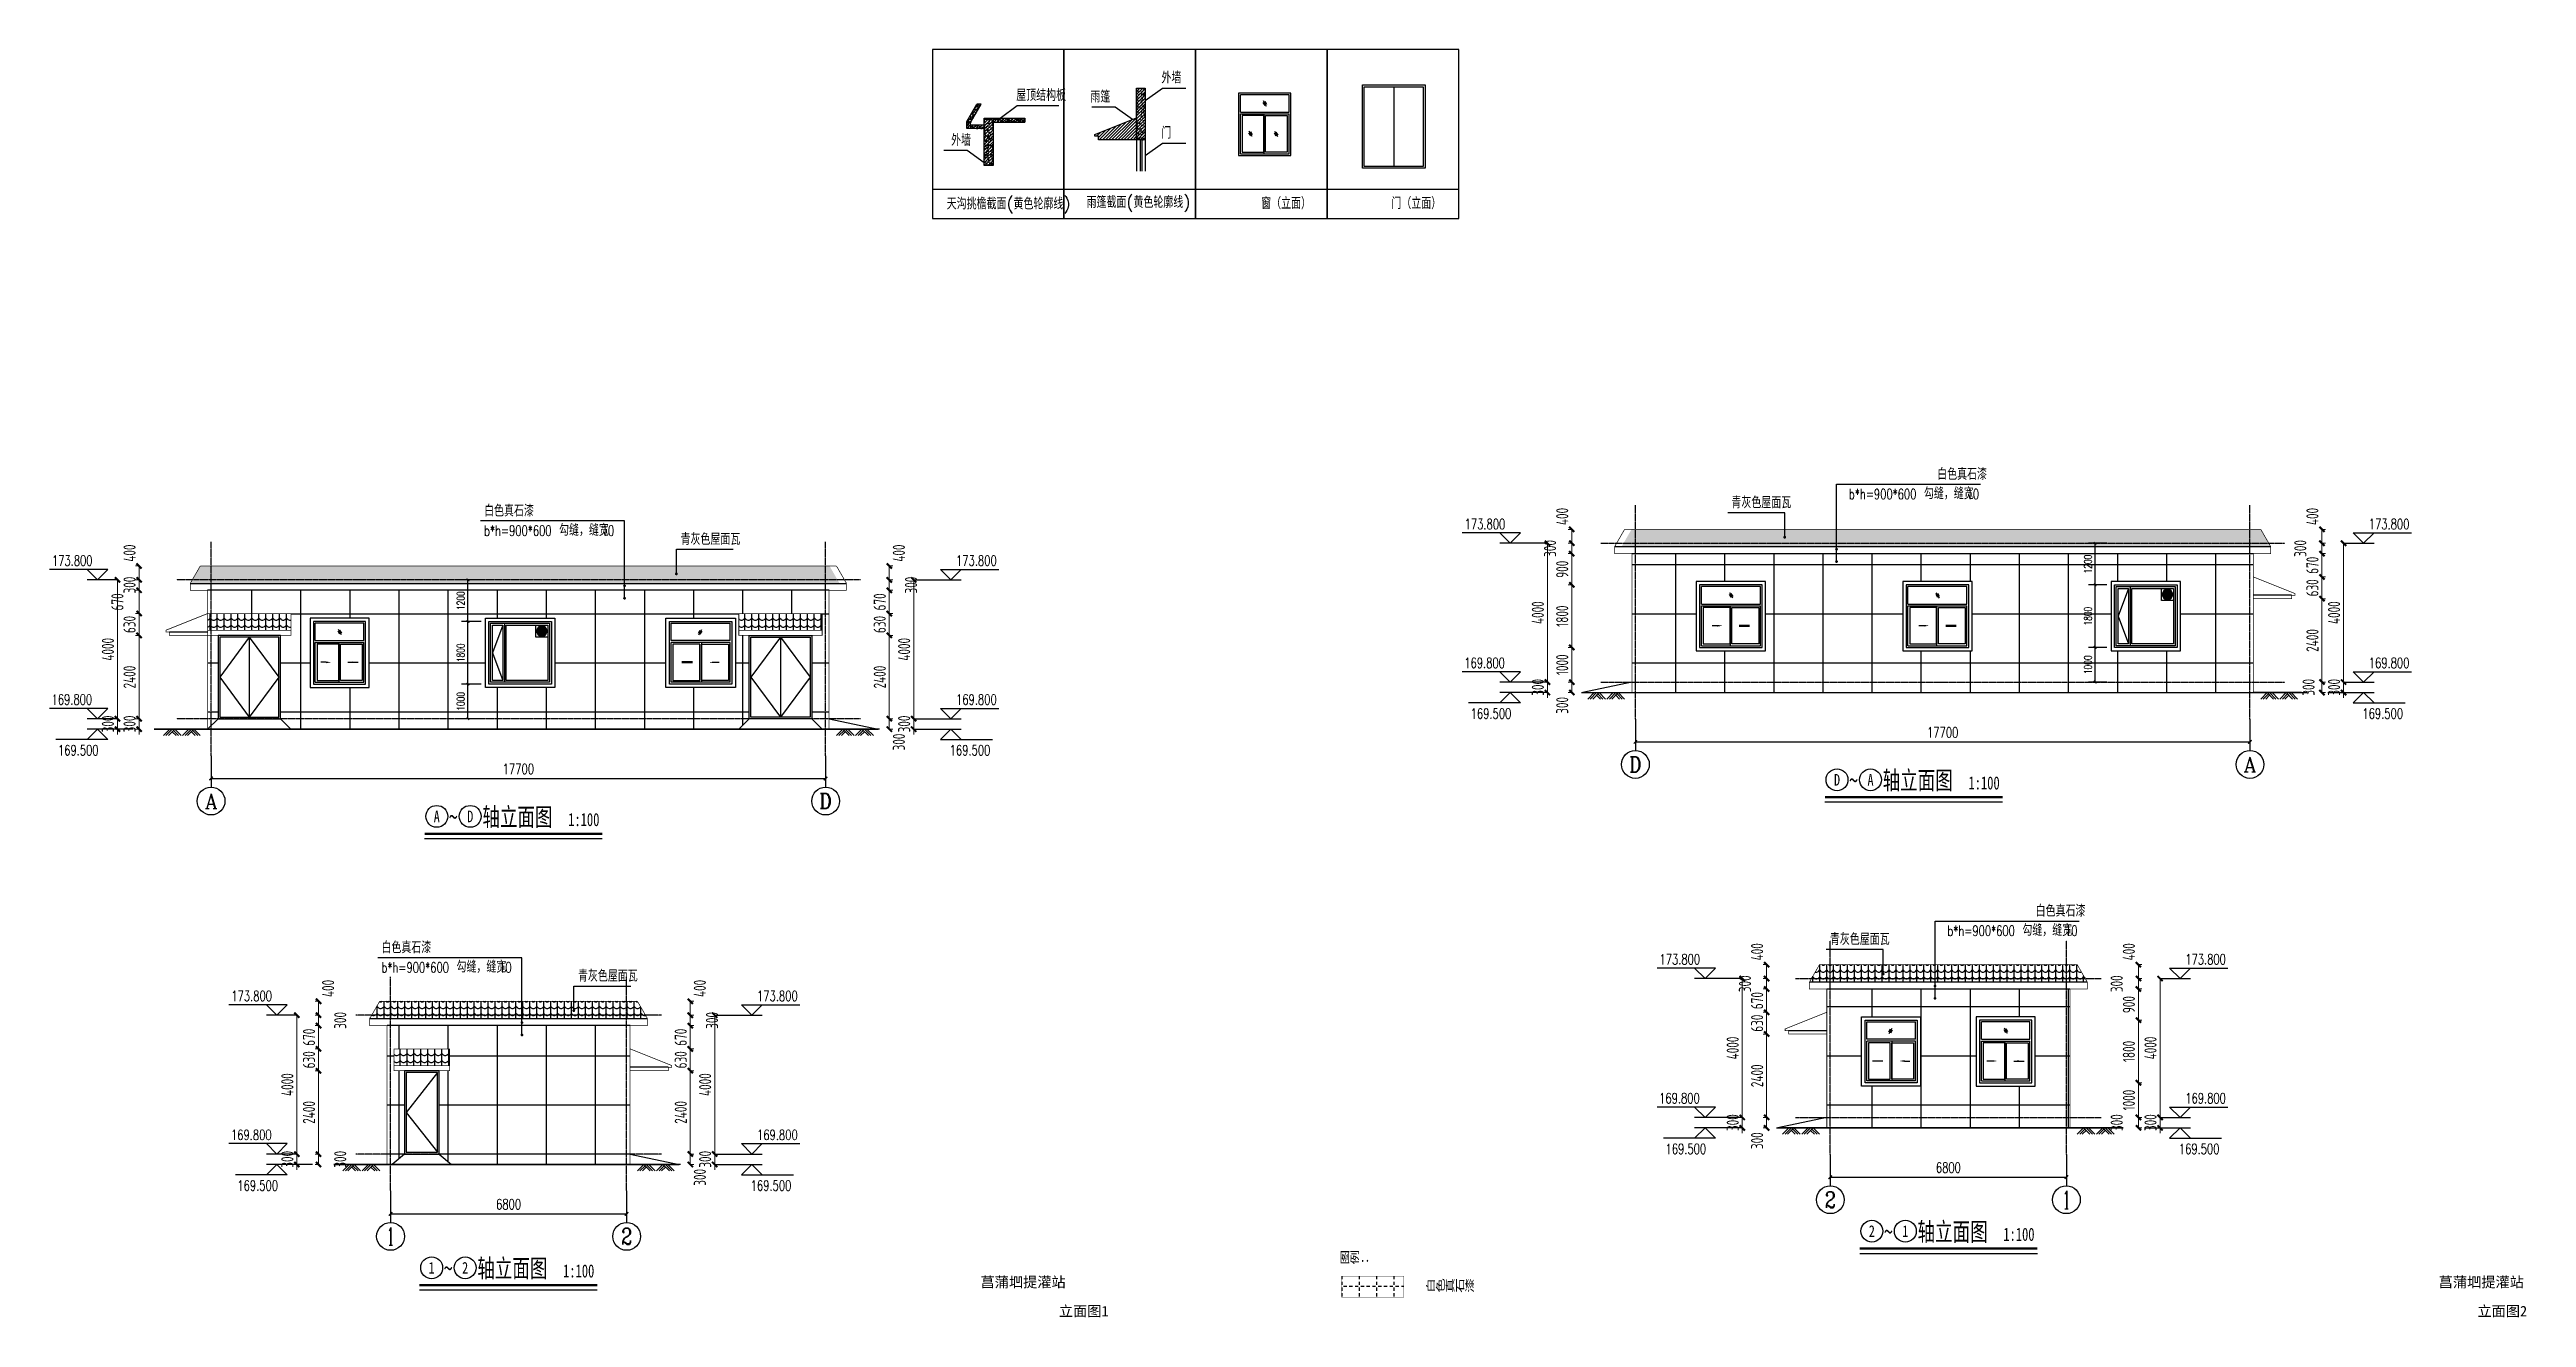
# Model space of a CAD drawing. Header units: inches. Extents: x -25354 to 45988, y -31419 to 5096.
import ezdxf
from ezdxf.enums import TextEntityAlignment as Align

# ---------------------------------------------------------------- set-up
doc = ezdxf.new("R2010")
doc.units = ezdxf.units.IN
doc.header["$MEASUREMENT"] = 0
doc.linetypes.add('DOTE', pattern=[2.42, 2, -0.2, 0.02, -0.2])
for name, color, linetype in [('AXIS', 3, 'Continuous'), ('AXIS_TEXT', 7, 'Continuous'), ('DIM_ELEV', 3, 'Continuous'), ('DIM_LEAD', 3, 'Continuous'), ('DIM_SYMB', 3, 'Continuous'), ('DOTE', 1, 'DOTE'), ('PUB_DIM', 3, 'Continuous'), ('TWT_DIM', 3, 'Continuous'), ('WALL', 4, 'Continuous'), ('YHG_填充', 8, 'Continuous'), ('YHG_文字', 7, 'Continuous'), ('YHJ_剖面_梁板', 4, 'Continuous'), ('YHJ_尺寸_公标', 3, 'Continuous'), ('YHJ_消防救援标示', 6, 'Continuous'), ('YHJ_立面_墙线中', 2, 'Continuous'), ('YHJ_符号', 3, 'Continuous'), ('YHJ_门窗框', 151, 'Continuous'), ('YHJ_门窗细线', 160, 'Continuous'), ('图框', 7, 'Continuous'), ('建筑-房间填充', 8, 'Continuous'), ('轮廓线', 2, 'Continuous')]:
    doc.layers.add(name, color=color, linetype=linetype)
doc.styles.add('_TCH_AXIS', font='COMPLEX', dxfattribs={"bigfont": 'GBCBIG'})
doc.styles.add('_TCH_DIM', font='SIMPLEX', dxfattribs={"bigfont": 'GBCBIG'})
doc.styles.add('_TCH_DIM_T3', font='SIMPLEX', dxfattribs={"width": 0.705882, "bigfont": 'GBCBIG'})
doc.styles.add('biaotilan', font='', dxfattribs={"width": 0.7})
doc.styles.add('COMPLEX', font='COMPLEX')
doc.styles.add('TSSD_Rein', font='TSSDENG', dxfattribs={"width": 0.7, "bigfont": '@1HZTXT'})
doc.styles.add('TSSD_REIN_T3', font='tssdeng.shx', dxfattribs={"width": 0.7, "bigfont": 'hztxt.shx'})
doc.styles.add('YH_TEXT', font='@YH2', dxfattribs={"width": 0.7, "bigfont": '@YH1'})
doc.styles.get('biaotilan').set_extended_font_data('SimSun')
doc.dimstyles.new('_TCH_ARCH&&100', dxfattribs={"dimtxt": 350, "dimasz": 150, "dimexe": 100, "dimexo": 200, "dimgap": 100, "dimtad": 1, "dimdec": 0, "dimzin": 0, "dimdsep": 46, "dimtxsty": 'TSSD_REIN_T3', "dimblk": 'ARCHTICK', "dimcen": 0.09, "dimclrt": 7, "dimazin": 2, "dimtfac": 1, "dimtdec": 0, "dimtix": 1, "dimtmove": 2, "dimatfit": 3, "dimfxl": 1, "dimfxlon": 1, "dimtolj": 1, "dimtzin": 0, "dimlwd": 18, "dimlwe": 18, "dimarcsym": 0})
doc.dimstyles.new('_TCH_ARCH_MM_M&&75', dxfattribs={"dimtxt": 223.125, "dimasz": 75, "dimexe": 187.5, "dimexo": 225, "dimgap": 94.6875, "dimtad": 1, "dimdec": 0, "dimzin": 0, "dimdsep": 46, "dimtxsty": '_TCH_DIM_T3', "dimblk": 'ARCHTICK', "dimcen": 0.09, "dimclrt": 7, "dimazin": 2, "dimtfac": 1, "dimtdec": 0, "dimtix": 1, "dimtmove": 2, "dimatfit": 3, "dimfxl": 75, "dimtolj": 1, "dimtzin": 0, "dimarcsym": 0})
doc.dimstyles.new('_TWT_ARCH&&100', dxfattribs={"dimtxt": 297.5, "dimasz": 100, "dimexe": 250, "dimexo": 300, "dimgap": 126.25, "dimtad": 1, "dimdec": 0, "dimzin": 0, "dimdsep": 46, "dimtxsty": '_TCH_DIM_T3', "dimblk": 'ARCHTICK', "dimcen": 0.09, "dimclrt": 7, "dimazin": 2, "dimtfac": 1, "dimtdec": 0, "dimtix": 1, "dimtmove": 2, "dimatfit": 3, "dimfxl": 75, "dimtolj": 1, "dimtzin": 0, "dimarcsym": 0})
doc.dimstyles.new('YH_D_100', dxfattribs={"dimscale": 100, "dimtxt": 3, "dimasz": 1.5, "dimexe": 1.25, "dimexo": 1, "dimgap": 1.25, "dimtad": 1, "dimdec": 0, "dimzin": 0, "dimdsep": 46, "dimtxsty": 'YH_TEXT', "dimblk1": 'ARCHTICK', "dimblk2": 'ARCHTICK', "dimsah": 1, "dimcen": 0.09, "dimclrt": 7, "dimadec": 0, "dimazin": 0, "dimtfac": 1, "dimtdec": 0, "dimtix": 1, "dimtmove": 2, "dimatfit": 0, "dimfxl": 2, "dimtolj": 1, "dimtzin": 0, "dimarcsym": 0})
pattern_1 = [(90, (-2191760.7, -2689677.4), (-1414.215, 0), []), (180, (-2191760.7, -2689677.4), (-1e-13, -1414.215), [])]

msp = doc.modelspace()

# ---------------------------------------------------------------- texts
at = {"layer": 'DIM_ELEV', "color": 7, "style": '_TCH_DIM', "width": 0.705882}
for s, p in [('173.800', (15404.3, -8717.4)), ('173.800', (41447.3, -8717.4)), ('173.800', (-25285.7, -9772.2)), ('173.800', (757.2, -9772.2)), ('169.800', (15394.3, -12717.4)), ('169.800', (41447.3, -12717.4)), ('169.800', (-25295.7, -13772.2)), ('169.800', (757.2, -13772.2)), ('169.500', (15578.3, -14177.4)), ('169.500', (41263.3, -14177.4)), ('169.500', (-25111.7, -15232.2)), ('169.500', (573.2, -15232.2)), ('173.800', (21017.3, -21253.8)), ('173.800', (36160.3, -21253.8)), ('173.800', (-20117.5, -22308.6)), ('173.800', (-4974.6, -22308.6)), ('169.800', (21007.3, -25253.8)), ('169.800', (36160.3, -25253.8)), ('169.800', (-20127.5, -26308.6)), ('169.800', (-4974.6, -26308.6)), ('169.500', (21191.3, -26713.8)), ('169.500', (35976.3, -26713.8)), ('169.500', (-19943.5, -27768.6)), ('169.500', (-5158.6, -27768.6))]:
    msp.add_text(s, height=297.5, dxfattribs=at).set_placement(p)
at = {"layer": 'DIM_LEAD', "color": 7, "style": '_TCH_DIM'}
for s, height, p in [('外墙', 337.59, (6670.9, 4119)), ('屋顶结构板', 337.59, (2489.8, 3612.1)), ('雨篷', 337.59, (4624.5, 3568.4)), ('门', 337.6, (6670.9, 2531.4)), ('外墙', 337.59, (614.1, 2320.6)), ('天沟挑檐截面(黄色轮廓线)', 337.589, (487.1, 490.2)), ('雨篷截面(黄色轮廓线)', 337.589, (4515, 531.5)), ('窗（立面）', 337.59, (9544.1, 499.7)), ('门（立面）', 337.59, (13294.6, 501.3)), ('白色真石漆', 337.59, (29014.9, -7298.1)), ('青灰色屋面瓦', 337.59, (23088.2, -8115.4)), ('勾缝，缝宽', 337.59, (28633, -7854.4)), ('白色真石漆', 337.59, (-12838.1, -8352.9)), ('勾缝，缝宽', 337.59, (-10678.1, -8909.1)), ('青灰色屋面瓦', 337.59, (-7179.5, -9170.2)), ('白色真石漆', 337.59, (31850.9, -19875.8)), ('白色真石漆', 337.59, (-15793, -20930.5)), ('青灰色屋面瓦', 337.59, (25924.2, -20693.1)), ('勾缝，缝宽', 337.59, (31469, -20432)), ('勾缝，缝宽', 337.59, (-13633, -21486.8)), ('青灰色屋面瓦', 337.59, (-10134.4, -21747.9))]:
    msp.add_text(s, height=height, dxfattribs=at).set_placement(p)
at = {"layer": 'DIM_LEAD', "color": 7, "style": '_TCH_DIM', "width": 0.705882}
for s, p in [('b*h=900*600', (26473, -7854.4)), ('10', (29861.7, -7854.4)), ('b*h=900*600', (-12838.1, -8909.1)), ('10', (-9449.4, -8909.1)), ('b*h=900*600', (29309, -20432)), ('10', (32697.7, -20432)), ('b*h=900*600', (-15793, -21486.8)), ('10', (-12404.3, -21486.8))]:
    msp.add_text(s, height=297.5, dxfattribs=at).set_placement(p)
at = {"layer": 'DIM_SYMB', "color": 7, "style": 'biaotilan', "width": 0.7}
for s, height, p in [('轴立面图', 528.69, (27445.1, -16214)), ('~', 528.7, (26480.4, -16214)), ('1:100', 377.64, (29916, -16214)), ('~', 528.7, (-13850.9, -17268.8)), ('轴立面图', 528.69, (-12886.3, -17268.8)), ('1:100', 377.64, (-10415.3, -17268.8)), ('~', 528.7, (27484, -29213.2)), ('轴立面图', 528.69, (28448.7, -29213.2)), ('1:100', 377.64, (30919.7, -29213.2)), ('~', 528.7, (-13998.1, -30268)), ('轴立面图', 528.69, (-13033.4, -30268)), ('1:100', 377.64, (-10562.5, -30268))]:
    msp.add_text(s, height=height, dxfattribs=at).set_placement(p)
at = {"layer": 'DIM_SYMB', "color": 7, "style": 'biaotilan'}
for s, height, width, p, p2 in [('D', 334.8, 0.732749, (26042.7, -16101.5), (26218.1, -16101.5)), ('A', 336.5, 0.716, (27008.9, -16102.3), (27181.2, -16102.3)), ('A', 336.5, 0.716, (-14287.1, -17157), (-14114.8, -17157)), ('D', 334.8, 0.732749, (-13324, -17156.2), (-13148.6, -17156.2)), ('2', 335.7, 0.724277, (27047.1, -29101), (27221, -29101)), ('1', 336.1, 0.720115, (28012.2, -29101.2), (28185.2, -29101.2)), ('1', 336.1, 0.720115, (-14434.6, -30156), (-14261.5, -30156)), ('2', 335.7, 0.724277, (-13470.3, -30155.8), (-13296.5, -30155.8))]:
    msp.add_text(s, height=height, dxfattribs=dict(at, width=width)).set_placement(p, p2, align=Align.FIT)
at = {"layer": 'YHG_文字', "style": 'TSSD_Rein', "width": 0.7}
for s, p in [('图例：', (11814.1, -29877.4)), ('白色真石漆', (14281.3, -30691))]:
    msp.add_text(s, height=350, dxfattribs=at).set_placement(p)
at = {"layer": '图框', "style": 'biaotilan'}
for s, p in [('菖蒲垇提灌站', (1459.5, -30550.5)), ('菖蒲垇提灌站', (43459.5, -30550.5)), ('立面图1', (3716.1, -31386.4)), ('立面图2', (44575.5, -31386.4))]:
    msp.add_text(s, height=300, dxfattribs=at).set_placement(p)

# ---------------------------------------------------------------- blocks, each defined once
blk = doc.blocks.new('玻璃')
at = {"layer": 'YHJ_符号'}
for p, q in [((122726, -123680), (122726, -123780)), ((122756, -123640), (122756, -123820)), ((122786, -123680), (122786, -123780))]:
    blk.add_line(p, q, dxfattribs=at)
blk = doc.blocks.new('HSHHFGHTFF')
at = {"layer": 'YHJ_门窗框'}
blk.add_lwpolyline([(633308, 84413), (634308, 84413), (634308, 82013), (633308, 82013)], close=True, dxfattribs=at)
at = {"layer": 'YHJ_门窗细线'}
blk.add_lwpolyline([(633358, 84363), (634258, 84363), (634258, 82063), (633358, 82063)], close=True, dxfattribs=at)
blk.add_lwpolyline([(633358, 84363), (634258, 83213), (633358, 82063)], dxfattribs=at)
blk = doc.blocks.new('_ArchTick')
at = {"color": 0, "linetype": 'ByBlock', "const_width": 0.4}
blk.add_lwpolyline([(-0.5, -0.5), (0.5, 0.5)], dxfattribs=at)
blk = doc.blocks.new('HSGADGSGDSGDSF')
at = {"layer": 'YHJ_门窗框'}
blk.add_lwpolyline([(654970, 84413), (656770, 84413), (656770, 82013), (654970, 82013)], close=True, dxfattribs=at)
at = {"layer": 'YHJ_门窗细线'}
blk.add_line((655870, 84363), (655870, 82063), dxfattribs=at)
blk.add_lwpolyline([(655020, 84363), (656720, 84363), (656720, 82063), (655020, 82063)], close=True, dxfattribs=at)
for points in [[(655870, 84363), (655020, 83213), (655870, 82063)], [(655870, 84363), (656720, 83213), (655870, 82063)]]:
    blk.add_lwpolyline(points, dxfattribs=at)
blk = doc.blocks.new('A$C4EA902EC')
at = {"layer": 'YHJ_消防救援标示'}
h = blk.add_hatch(dxfattribs=at)
h.set_pattern_fill('ANSI31', color=6, scale=20, angle=135, style=0)
h.set_pattern_definition([(180, (-2939646.705, -311489.21), (-5e-15, -31.75), [])])
edge = h.paths.add_edge_path()
edge.add_arc((175, 175), 150, 0, 360)
blk.add_lwpolyline([(0, 0), (350, 0), (350, 350), (0, 350)], close=True, dxfattribs=at)
at = {"layer": 'YHJ_消防救援标示', "color": 6}
blk.add_circle((175, 175), 150, dxfattribs=at)
blk = doc.blocks.new('FAFDCCDEERESSDDFSGSDAGASDGA')
at = {"layer": 'YHJ_门窗框'}
blk.add_lwpolyline([(2134656, 2632935), (2136456, 2632935), (2136456, 2631135), (2134656, 2631135)], close=True, dxfattribs=at)
at = {"layer": 'YHJ_门窗细线'}
for points in [[(2134706, 2632885), (2136406, 2632885), (2136406, 2631185), (2134706, 2631185)], [(2134706, 2632885), (2135106, 2632885), (2135106, 2631185), (2134706, 2631185)], [(2134756, 2632835), (2135056, 2632835), (2135056, 2631235), (2134756, 2631235)], [(2135156, 2632835), (2136356, 2632835), (2136356, 2631235), (2135156, 2631235)]]:
    blk.add_lwpolyline(points, close=True, dxfattribs=at)
for points in [[(2135056, 2631235), (2134756, 2631235), (2134756, 2632835), (2135056, 2632835)], [(2135056, 2632835), (2134756, 2632035), (2135056, 2631235)]]:
    blk.add_lwpolyline(points, dxfattribs=at)
at = {"layer": 'YHJ_消防救援标示', "color": 6, "xscale": -1, "rotation": 180}
blk.add_blockref('A$C4EA902EC', (2136006, 2632835), dxfattribs=at)
blk = doc.blocks.new('*D85')
at = {"layer": 'Defpoints', "color": 0, "transparency": 16777216}
for p in [(-15532, -28177), (-8732, -28177), (-8732, -28435)]:
    blk.add_point(p, dxfattribs=at)
at = {"layer": 'TWT_DIM', "color": 0, "lineweight": -2, "transparency": 16777216}
for p, q in [((-15532, -28435), (-8732, -28435)), ((-15532, -28477), (-15532, -28685)), ((-8732, -28477), (-8732, -28685))]:
    blk.add_line(p, q, dxfattribs=at)
at = {"layer": 'TWT_DIM', "color": 0, "lineweight": -2, "transparency": 16777216, "xscale": 100, "yscale": 100, "zscale": 100, "rotation": 180}
blk.add_blockref('_ArchTick', (-15532, -28435), dxfattribs=at)
at = {"layer": 'TWT_DIM', "color": 0, "lineweight": -2, "transparency": 16777216, "xscale": 100, "yscale": 100, "zscale": 100}
blk.add_blockref('_ArchTick', (-8732, -28435), dxfattribs=at)
at = {"layer": 'TWT_DIM', "color": 7, "transparency": 16777216, "insert": (-12132, -28160), "char_height": 297.5, "attachment_point": 5, "style": '_TCH_DIM_T3'}
blk.add_mtext('\\A1;6800', dxfattribs=at)
blk = doc.blocks.new('_AXISO')
blk.add_circle((0, 0), 0.5)
at = {"layer": 'AXIS_TEXT', "style": 'COMPLEX', "width": 1.041667}
blk.add_attdef('A', text='', height=0.56, dxfattribs=at).set_placement((-0.25, -0.28), (0.25, -0.28), align=Align.FIT)
blk = doc.blocks.new('*D86')
at = {"layer": 'Defpoints', "color": 0, "transparency": 16777216}
for p in [(-7626, -26714), (-7626, -27014), (-6898, -26714)]:
    blk.add_point(p, dxfattribs=at)
at = {"layer": 'PUB_DIM', "color": 0, "lineweight": 18, "transparency": 16777216}
for p, q in [((-6899, -26714), (-6798, -26714)), ((-6899, -27014), (-6798, -27014)), ((-6898, -27014), (-6898, -26714))]:
    blk.add_line(p, q, dxfattribs=at)
at = {"layer": 'PUB_DIM', "color": 0, "lineweight": 18, "transparency": 16777216, "xscale": 150, "yscale": 150, "zscale": 150}
for p, rotation in [((-6898, -26714), 90), ((-6898, -27014), 270)]:
    blk.add_blockref('_ArchTick', p, dxfattribs=dict(at, rotation=rotation))
at = {"layer": 'PUB_DIM', "color": 7, "transparency": 16777216, "insert": (-6623, -27384), "char_height": 350, "attachment_point": 5, "rotation": 90, "style": 'TSSD_REIN_T3'}
blk.add_mtext('\\A1;300', dxfattribs=at)
blk = doc.blocks.new('*D87')
at = {"layer": 'Defpoints', "color": 0, "transparency": 16777216}
for p in [(-7626, -24314), (-6898, -24314), (-7626, -26714)]:
    blk.add_point(p, dxfattribs=at)
at = {"layer": 'PUB_DIM', "color": 0, "lineweight": 18, "transparency": 16777216}
for p, q in [((-6899, -24314), (-6798, -24314)), ((-6898, -26714), (-6898, -24314)), ((-6899, -26714), (-6798, -26714))]:
    blk.add_line(p, q, dxfattribs=at)
at = {"layer": 'PUB_DIM', "color": 0, "lineweight": 18, "transparency": 16777216, "xscale": 150, "yscale": 150, "zscale": 150}
for p, rotation in [((-6898, -24314), 90), ((-6898, -26714), 270)]:
    blk.add_blockref('_ArchTick', p, dxfattribs=dict(at, rotation=rotation))
at = {"layer": 'PUB_DIM', "color": 7, "transparency": 16777216, "insert": (-7173, -25514), "char_height": 350, "attachment_point": 5, "rotation": 90, "style": 'TSSD_REIN_T3'}
blk.add_mtext('\\A1;2400', dxfattribs=at)
blk = doc.blocks.new('*D88')
at = {"layer": 'Defpoints', "color": 0, "transparency": 16777216}
for p in [(-7626, -23684), (-6898, -23684), (-7626, -24314)]:
    blk.add_point(p, dxfattribs=at)
at = {"layer": 'PUB_DIM', "color": 0, "lineweight": 18, "transparency": 16777216}
for p, q in [((-6898, -23684), (-6898, -23534)), ((-6899, -23684), (-6798, -23684)), ((-6898, -24314), (-6898, -23684)), ((-6899, -24314), (-6798, -24314)), ((-6898, -24314), (-6898, -24464))]:
    blk.add_line(p, q, dxfattribs=at)
at = {"layer": 'PUB_DIM', "color": 0, "lineweight": 18, "transparency": 16777216, "xscale": 150, "yscale": 150, "zscale": 150}
for p, rotation in [((-6898, -23684), 270), ((-6898, -24314), 90)]:
    blk.add_blockref('_ArchTick', p, dxfattribs=dict(at, rotation=rotation))
at = {"layer": 'PUB_DIM', "color": 7, "transparency": 16777216, "insert": (-7173, -23999), "char_height": 350, "attachment_point": 5, "rotation": 90, "style": 'TSSD_REIN_T3'}
blk.add_mtext('\\A1;630', dxfattribs=at)
blk = doc.blocks.new('*D89')
at = {"layer": 'Defpoints', "color": 0, "transparency": 16777216}
for p in [(-7626, -23014), (-6898, -23014), (-7626, -23684)]:
    blk.add_point(p, dxfattribs=at)
at = {"layer": 'PUB_DIM', "color": 0, "lineweight": 18, "transparency": 16777216}
for p, q in [((-6899, -23014), (-6798, -23014)), ((-6898, -23014), (-6898, -22864)), ((-6898, -23684), (-6898, -23014)), ((-6899, -23684), (-6798, -23684)), ((-6898, -23684), (-6898, -23834))]:
    blk.add_line(p, q, dxfattribs=at)
at = {"layer": 'PUB_DIM', "color": 0, "lineweight": 18, "transparency": 16777216, "xscale": 150, "yscale": 150, "zscale": 150}
for p, rotation in [((-6898, -23014), 270), ((-6898, -23684), 90)]:
    blk.add_blockref('_ArchTick', p, dxfattribs=dict(at, rotation=rotation))
at = {"layer": 'PUB_DIM', "color": 7, "transparency": 16777216, "insert": (-7173, -23349), "char_height": 350, "attachment_point": 5, "rotation": 90, "style": 'TSSD_REIN_T3'}
blk.add_mtext('\\A1;670', dxfattribs=at)
blk = doc.blocks.new('*D90')
at = {"layer": 'Defpoints', "color": 0, "transparency": 16777216}
for p in [(-7626, -22714), (-6898, -22714), (-7626, -23014)]:
    blk.add_point(p, dxfattribs=at)
at = {"layer": 'PUB_DIM', "color": 0, "lineweight": 18, "transparency": 16777216}
for p, q in [((-6899, -22714), (-6798, -22714)), ((-6898, -23014), (-6898, -22714)), ((-6899, -23014), (-6798, -23014))]:
    blk.add_line(p, q, dxfattribs=at)
at = {"layer": 'PUB_DIM', "color": 0, "lineweight": 18, "transparency": 16777216, "xscale": 150, "yscale": 150, "zscale": 150}
for p, rotation in [((-6898, -22714), 90), ((-6898, -23014), 270)]:
    blk.add_blockref('_ArchTick', p, dxfattribs=dict(at, rotation=rotation))
at = {"layer": 'PUB_DIM', "color": 7, "transparency": 16777216, "insert": (-6273, -22864), "char_height": 350, "attachment_point": 5, "rotation": 90, "style": 'TSSD_REIN_T3'}
blk.add_mtext('\\A1;300', dxfattribs=at)
blk = doc.blocks.new('*D91')
at = {"layer": 'Defpoints', "color": 0, "transparency": 16777216}
for p in [(-7626, -22314), (-7626, -22714), (-6898, -22314)]:
    blk.add_point(p, dxfattribs=at)
at = {"layer": 'PUB_DIM', "color": 0, "lineweight": 18, "transparency": 16777216}
for p, q in [((-6899, -22314), (-6798, -22314)), ((-6899, -22714), (-6798, -22714)), ((-6898, -22714), (-6898, -22314))]:
    blk.add_line(p, q, dxfattribs=at)
at = {"layer": 'PUB_DIM', "color": 0, "lineweight": 18, "transparency": 16777216, "xscale": 150, "yscale": 150, "zscale": 150}
for p, rotation in [((-6898, -22314), 90), ((-6898, -22714), 270)]:
    blk.add_blockref('_ArchTick', p, dxfattribs=dict(at, rotation=rotation))
at = {"layer": 'PUB_DIM', "color": 7, "transparency": 16777216, "insert": (-6623, -21944), "char_height": 350, "attachment_point": 5, "rotation": 90, "style": 'TSSD_REIN_T3'}
blk.add_mtext('\\A1;400', dxfattribs=at)
blk = doc.blocks.new('*D92')
at = {"layer": 'Defpoints', "color": 0, "transparency": 16777216}
for p in [(-17606, -26714), (-16795, -26714), (-16795, -27014)]:
    blk.add_point(p, dxfattribs=at)
at = {"layer": 'PUB_DIM', "color": 0, "lineweight": 18, "transparency": 16777216}
for p, q in [((-17605, -26714), (-17706, -26714)), ((-17605, -27014), (-17706, -27014)), ((-17606, -27014), (-17606, -26714))]:
    blk.add_line(p, q, dxfattribs=at)
at = {"layer": 'PUB_DIM', "color": 0, "lineweight": 18, "transparency": 16777216, "xscale": 150, "yscale": 150, "zscale": 150}
for p, rotation in [((-17606, -26714), 90), ((-17606, -27014), 270)]:
    blk.add_blockref('_ArchTick', p, dxfattribs=dict(at, rotation=rotation))
at = {"layer": 'PUB_DIM', "color": 7, "transparency": 16777216, "insert": (-16981, -26864), "char_height": 350, "attachment_point": 5, "rotation": 90, "style": 'TSSD_REIN_T3'}
blk.add_mtext('\\A1;300', dxfattribs=at)
blk = doc.blocks.new('*D93')
at = {"layer": 'Defpoints', "color": 0, "transparency": 16777216}
for p in [(-17606, -24314), (-16795, -24314), (-16795, -26714)]:
    blk.add_point(p, dxfattribs=at)
at = {"layer": 'PUB_DIM', "color": 0, "lineweight": 18, "transparency": 16777216}
for p, q in [((-17605, -24314), (-17706, -24314)), ((-17606, -26714), (-17606, -24314)), ((-17605, -26714), (-17706, -26714))]:
    blk.add_line(p, q, dxfattribs=at)
at = {"layer": 'PUB_DIM', "color": 0, "lineweight": 18, "transparency": 16777216, "xscale": 150, "yscale": 150, "zscale": 150}
for p, rotation in [((-17606, -24314), 90), ((-17606, -26714), 270)]:
    blk.add_blockref('_ArchTick', p, dxfattribs=dict(at, rotation=rotation))
at = {"layer": 'PUB_DIM', "color": 7, "transparency": 16777216, "insert": (-17881, -25514), "char_height": 350, "attachment_point": 5, "rotation": 90, "style": 'TSSD_REIN_T3'}
blk.add_mtext('\\A1;2400', dxfattribs=at)
blk = doc.blocks.new('*D94')
at = {"layer": 'Defpoints', "color": 0, "transparency": 16777216}
for p in [(-17606, -23684), (-16795, -23684), (-16795, -24314)]:
    blk.add_point(p, dxfattribs=at)
at = {"layer": 'PUB_DIM', "color": 0, "lineweight": 18, "transparency": 16777216}
for p, q in [((-17606, -23684), (-17606, -23534)), ((-17605, -23684), (-17706, -23684)), ((-17606, -24314), (-17606, -23684)), ((-17605, -24314), (-17706, -24314)), ((-17606, -24314), (-17606, -24464))]:
    blk.add_line(p, q, dxfattribs=at)
at = {"layer": 'PUB_DIM', "color": 0, "lineweight": 18, "transparency": 16777216, "xscale": 150, "yscale": 150, "zscale": 150}
for p, rotation in [((-17606, -23684), 270), ((-17606, -24314), 90)]:
    blk.add_blockref('_ArchTick', p, dxfattribs=dict(at, rotation=rotation))
at = {"layer": 'PUB_DIM', "color": 7, "transparency": 16777216, "insert": (-17881, -23999), "char_height": 350, "attachment_point": 5, "rotation": 90, "style": 'TSSD_REIN_T3'}
blk.add_mtext('\\A1;630', dxfattribs=at)
blk = doc.blocks.new('*D95')
at = {"layer": 'Defpoints', "color": 0, "transparency": 16777216}
for p in [(-17606, -23014), (-16795, -23014), (-16795, -23684)]:
    blk.add_point(p, dxfattribs=at)
at = {"layer": 'PUB_DIM', "color": 0, "lineweight": 18, "transparency": 16777216}
for p, q in [((-17605, -23014), (-17706, -23014)), ((-17606, -23014), (-17606, -22864)), ((-17606, -23684), (-17606, -23014)), ((-17605, -23684), (-17706, -23684)), ((-17606, -23684), (-17606, -23834))]:
    blk.add_line(p, q, dxfattribs=at)
at = {"layer": 'PUB_DIM', "color": 0, "lineweight": 18, "transparency": 16777216, "xscale": 150, "yscale": 150, "zscale": 150}
for p, rotation in [((-17606, -23014), 270), ((-17606, -23684), 90)]:
    blk.add_blockref('_ArchTick', p, dxfattribs=dict(at, rotation=rotation))
at = {"layer": 'PUB_DIM', "color": 7, "transparency": 16777216, "insert": (-17881, -23349), "char_height": 350, "attachment_point": 5, "rotation": 90, "style": 'TSSD_REIN_T3'}
blk.add_mtext('\\A1;670', dxfattribs=at)
blk = doc.blocks.new('*D96')
at = {"layer": 'Defpoints', "color": 0, "transparency": 16777216}
for p in [(-17606, -22714), (-16795, -22714), (-16795, -23014)]:
    blk.add_point(p, dxfattribs=at)
at = {"layer": 'PUB_DIM', "color": 0, "lineweight": 18, "transparency": 16777216}
for p, q in [((-17605, -22714), (-17706, -22714)), ((-17606, -23014), (-17606, -22714)), ((-17605, -23014), (-17706, -23014))]:
    blk.add_line(p, q, dxfattribs=at)
at = {"layer": 'PUB_DIM', "color": 0, "lineweight": 18, "transparency": 16777216, "xscale": 150, "yscale": 150, "zscale": 150}
for p, rotation in [((-17606, -22714), 90), ((-17606, -23014), 270)]:
    blk.add_blockref('_ArchTick', p, dxfattribs=dict(at, rotation=rotation))
at = {"layer": 'PUB_DIM', "color": 7, "transparency": 16777216, "insert": (-16981, -22864), "char_height": 350, "attachment_point": 5, "rotation": 90, "style": 'TSSD_REIN_T3'}
blk.add_mtext('\\A1;300', dxfattribs=at)
blk = doc.blocks.new('*D97')
at = {"layer": 'Defpoints', "color": 0, "transparency": 16777216}
for p in [(-17606, -22314), (-16795, -22314), (-16795, -22714)]:
    blk.add_point(p, dxfattribs=at)
at = {"layer": 'PUB_DIM', "color": 0, "lineweight": 18, "transparency": 16777216}
for p, q in [((-17605, -22314), (-17706, -22314)), ((-17605, -22714), (-17706, -22714)), ((-17606, -22714), (-17606, -22314))]:
    blk.add_line(p, q, dxfattribs=at)
at = {"layer": 'PUB_DIM', "color": 0, "lineweight": 18, "transparency": 16777216, "xscale": 150, "yscale": 150, "zscale": 150}
for p, rotation in [((-17606, -22314), 90), ((-17606, -22714), 270)]:
    blk.add_blockref('_ArchTick', p, dxfattribs=dict(at, rotation=rotation))
at = {"layer": 'PUB_DIM', "color": 7, "transparency": 16777216, "insert": (-17331, -21944), "char_height": 350, "attachment_point": 5, "rotation": 90, "style": 'TSSD_REIN_T3'}
blk.add_mtext('\\A1;400', dxfattribs=at)
blk = doc.blocks.new('*D98')
at = {"layer": 'Defpoints', "color": 0, "transparency": 16777216}
for p in [(-7326, -26714), (-7326, -27014), (-6196, -26714)]:
    blk.add_point(p, dxfattribs=at)
at = {"layer": 'PUB_DIM', "color": 0, "lineweight": 18, "transparency": 16777216}
for p, q in [((-6197, -26714), (-6096, -26714)), ((-6197, -27014), (-6096, -27014)), ((-6196, -26714), (-6196, -26564)), ((-6196, -27014), (-6196, -26714)), ((-6196, -27014), (-6196, -27164))]:
    blk.add_line(p, q, dxfattribs=at)
at = {"layer": 'PUB_DIM', "color": 0, "lineweight": 18, "transparency": 16777216, "xscale": 150, "yscale": 150, "zscale": 150}
for p, rotation in [((-6196, -26714), 270), ((-6196, -27014), 90)]:
    blk.add_blockref('_ArchTick', p, dxfattribs=dict(at, rotation=rotation))
at = {"layer": 'PUB_DIM', "color": 7, "transparency": 16777216, "insert": (-6471, -26864), "char_height": 350, "attachment_point": 5, "rotation": 90, "style": 'TSSD_REIN_T3'}
blk.add_mtext('\\A1;300', dxfattribs=at)
blk = doc.blocks.new('*D99')
at = {"layer": 'Defpoints', "color": 0, "transparency": 16777216}
for p in [(-7326, -22714), (-6196, -22714), (-7326, -26714)]:
    blk.add_point(p, dxfattribs=at)
at = {"layer": 'PUB_DIM', "color": 0, "lineweight": 18, "transparency": 16777216}
for p, q in [((-6197, -22714), (-6096, -22714)), ((-6196, -26714), (-6196, -22714)), ((-6197, -26714), (-6096, -26714))]:
    blk.add_line(p, q, dxfattribs=at)
at = {"layer": 'PUB_DIM', "color": 0, "lineweight": 18, "transparency": 16777216, "xscale": 150, "yscale": 150, "zscale": 150}
for p, rotation in [((-6196, -22714), 90), ((-6196, -26714), 270)]:
    blk.add_blockref('_ArchTick', p, dxfattribs=dict(at, rotation=rotation))
at = {"layer": 'PUB_DIM', "color": 7, "transparency": 16777216, "insert": (-6471, -24714), "char_height": 350, "attachment_point": 5, "rotation": 90, "style": 'TSSD_REIN_T3'}
blk.add_mtext('\\A1;4000', dxfattribs=at)
blk = doc.blocks.new('*D100')
at = {"layer": 'Defpoints', "color": 0, "transparency": 16777216}
for p in [(-18230, -26714), (-17095, -26714), (-17095, -27014)]:
    blk.add_point(p, dxfattribs=at)
at = {"layer": 'PUB_DIM', "color": 0, "lineweight": 18, "transparency": 16777216}
for p, q in [((-18229, -26714), (-18330, -26714)), ((-18229, -27014), (-18330, -27014)), ((-18230, -26714), (-18230, -26564)), ((-18230, -27014), (-18230, -26714)), ((-18230, -27014), (-18230, -27164))]:
    blk.add_line(p, q, dxfattribs=at)
at = {"layer": 'PUB_DIM', "color": 0, "lineweight": 18, "transparency": 16777216, "xscale": 150, "yscale": 150, "zscale": 150}
for p, rotation in [((-18230, -26714), 270), ((-18230, -27014), 90)]:
    blk.add_blockref('_ArchTick', p, dxfattribs=dict(at, rotation=rotation))
at = {"layer": 'PUB_DIM', "color": 7, "transparency": 16777216, "insert": (-18505, -26864), "char_height": 350, "attachment_point": 5, "rotation": 90, "style": 'TSSD_REIN_T3'}
blk.add_mtext('\\A1;300', dxfattribs=at)
blk = doc.blocks.new('*D101')
at = {"layer": 'Defpoints', "color": 0, "transparency": 16777216}
for p in [(-18230, -22714), (-17095, -22714), (-17095, -26714)]:
    blk.add_point(p, dxfattribs=at)
at = {"layer": 'PUB_DIM', "color": 0, "lineweight": 18, "transparency": 16777216}
for p, q in [((-18229, -22714), (-18330, -22714)), ((-18230, -26714), (-18230, -22714)), ((-18229, -26714), (-18330, -26714))]:
    blk.add_line(p, q, dxfattribs=at)
at = {"layer": 'PUB_DIM', "color": 0, "lineweight": 18, "transparency": 16777216, "xscale": 150, "yscale": 150, "zscale": 150}
for p, rotation in [((-18230, -22714), 90), ((-18230, -26714), 270)]:
    blk.add_blockref('_ArchTick', p, dxfattribs=dict(at, rotation=rotation))
at = {"layer": 'PUB_DIM', "color": 7, "transparency": 16777216, "insert": (-18505, -24714), "char_height": 350, "attachment_point": 5, "rotation": 90, "style": 'TSSD_REIN_T3'}
blk.add_mtext('\\A1;4000', dxfattribs=at)
blk = doc.blocks.new('*D102')
at = {"layer": 'Defpoints', "color": 0, "transparency": 16777216}
for p in [(-20700, -15641), (-3000, -15641), (-3000, -15898)]:
    blk.add_point(p, dxfattribs=at)
at = {"layer": 'TWT_DIM', "color": 0, "lineweight": -2, "transparency": 16777216}
for p, q in [((-20700, -15898), (-3000, -15898)), ((-20700, -15941), (-20700, -16148)), ((-3000, -15941), (-3000, -16148))]:
    blk.add_line(p, q, dxfattribs=at)
at = {"layer": 'TWT_DIM', "color": 0, "lineweight": -2, "transparency": 16777216, "xscale": 100, "yscale": 100, "zscale": 100, "rotation": 180}
blk.add_blockref('_ArchTick', (-20700, -15898), dxfattribs=at)
at = {"layer": 'TWT_DIM', "color": 0, "lineweight": -2, "transparency": 16777216, "xscale": 100, "yscale": 100, "zscale": 100}
blk.add_blockref('_ArchTick', (-3000, -15898), dxfattribs=at)
at = {"layer": 'TWT_DIM', "color": 7, "transparency": 16777216, "insert": (-11850, -15623), "char_height": 297.5, "attachment_point": 5, "style": '_TCH_DIM_T3'}
blk.add_mtext('\\A1;17700', dxfattribs=at)
blk = doc.blocks.new('*D103')
at = {"layer": 'Defpoints', "color": 0, "transparency": 16777216}
for p in [(-1894, -14177), (-1166, -14177), (-1894, -14477)]:
    blk.add_point(p, dxfattribs=at)
at = {"layer": 'PUB_DIM', "color": 0, "lineweight": 18, "transparency": 16777216}
for p, q in [((-1167, -14177), (-1066, -14177)), ((-1166, -14477), (-1166, -14177)), ((-1167, -14477), (-1066, -14477))]:
    blk.add_line(p, q, dxfattribs=at)
at = {"layer": 'PUB_DIM', "color": 0, "lineweight": 18, "transparency": 16777216, "xscale": 150, "yscale": 150, "zscale": 150}
for p, rotation in [((-1166, -14177), 90), ((-1166, -14477), 270)]:
    blk.add_blockref('_ArchTick', p, dxfattribs=dict(at, rotation=rotation))
at = {"layer": 'PUB_DIM', "color": 7, "transparency": 16777216, "insert": (-891, -14847), "char_height": 350, "attachment_point": 5, "rotation": 90, "style": 'TSSD_REIN_T3'}
blk.add_mtext('\\A1;300', dxfattribs=at)
blk = doc.blocks.new('*D104')
at = {"layer": 'Defpoints', "color": 0, "transparency": 16777216}
for p in [(-1894, -11777), (-1166, -11777), (-1894, -14177)]:
    blk.add_point(p, dxfattribs=at)
at = {"layer": 'PUB_DIM', "color": 0, "lineweight": 18, "transparency": 16777216}
for p, q in [((-1167, -11777), (-1066, -11777)), ((-1166, -14177), (-1166, -11777)), ((-1167, -14177), (-1066, -14177))]:
    blk.add_line(p, q, dxfattribs=at)
at = {"layer": 'PUB_DIM', "color": 0, "lineweight": 18, "transparency": 16777216, "xscale": 150, "yscale": 150, "zscale": 150}
for p, rotation in [((-1166, -11777), 90), ((-1166, -14177), 270)]:
    blk.add_blockref('_ArchTick', p, dxfattribs=dict(at, rotation=rotation))
at = {"layer": 'PUB_DIM', "color": 7, "transparency": 16777216, "insert": (-1441, -12977), "char_height": 350, "attachment_point": 5, "rotation": 90, "style": 'TSSD_REIN_T3'}
blk.add_mtext('\\A1;2400', dxfattribs=at)
blk = doc.blocks.new('*D105')
at = {"layer": 'Defpoints', "color": 0, "transparency": 16777216}
for p in [(-1894, -11147), (-1166, -11147), (-1894, -11777)]:
    blk.add_point(p, dxfattribs=at)
at = {"layer": 'PUB_DIM', "color": 0, "lineweight": 18, "transparency": 16777216}
for p, q in [((-1167, -11147), (-1066, -11147)), ((-1166, -11147), (-1166, -10997)), ((-1166, -11777), (-1166, -11147)), ((-1167, -11777), (-1066, -11777)), ((-1166, -11777), (-1166, -11927))]:
    blk.add_line(p, q, dxfattribs=at)
at = {"layer": 'PUB_DIM', "color": 0, "lineweight": 18, "transparency": 16777216, "xscale": 150, "yscale": 150, "zscale": 150}
for p, rotation in [((-1166, -11147), 270), ((-1166, -11777), 90)]:
    blk.add_blockref('_ArchTick', p, dxfattribs=dict(at, rotation=rotation))
at = {"layer": 'PUB_DIM', "color": 7, "transparency": 16777216, "insert": (-1441, -11462), "char_height": 350, "attachment_point": 5, "rotation": 90, "style": 'TSSD_REIN_T3'}
blk.add_mtext('\\A1;630', dxfattribs=at)
blk = doc.blocks.new('*D106')
at = {"layer": 'Defpoints', "color": 0, "transparency": 16777216}
for p in [(-1894, -10477), (-1166, -10477), (-1894, -11147)]:
    blk.add_point(p, dxfattribs=at)
at = {"layer": 'PUB_DIM', "color": 0, "lineweight": 18, "transparency": 16777216}
for p, q in [((-1167, -10477), (-1066, -10477)), ((-1166, -10477), (-1166, -10327)), ((-1166, -11147), (-1166, -10477)), ((-1167, -11147), (-1066, -11147)), ((-1166, -11147), (-1166, -11297))]:
    blk.add_line(p, q, dxfattribs=at)
at = {"layer": 'PUB_DIM', "color": 0, "lineweight": 18, "transparency": 16777216, "xscale": 150, "yscale": 150, "zscale": 150}
for p, rotation in [((-1166, -10477), 270), ((-1166, -11147), 90)]:
    blk.add_blockref('_ArchTick', p, dxfattribs=dict(at, rotation=rotation))
at = {"layer": 'PUB_DIM', "color": 7, "transparency": 16777216, "insert": (-1441, -10812), "char_height": 350, "attachment_point": 5, "rotation": 90, "style": 'TSSD_REIN_T3'}
blk.add_mtext('\\A1;670', dxfattribs=at)
blk = doc.blocks.new('*D107')
at = {"layer": 'Defpoints', "color": 0, "transparency": 16777216}
for p in [(-1894, -10177), (-1894, -10477), (-1166, -10177)]:
    blk.add_point(p, dxfattribs=at)
at = {"layer": 'PUB_DIM', "color": 0, "lineweight": 18, "transparency": 16777216}
for p, q in [((-1167, -10177), (-1066, -10177)), ((-1167, -10477), (-1066, -10477)), ((-1166, -10477), (-1166, -10177))]:
    blk.add_line(p, q, dxfattribs=at)
at = {"layer": 'PUB_DIM', "color": 0, "lineweight": 18, "transparency": 16777216, "xscale": 150, "yscale": 150, "zscale": 150}
for p, rotation in [((-1166, -10177), 90), ((-1166, -10477), 270)]:
    blk.add_blockref('_ArchTick', p, dxfattribs=dict(at, rotation=rotation))
at = {"layer": 'PUB_DIM', "color": 7, "transparency": 16777216, "insert": (-541, -10327), "char_height": 350, "attachment_point": 5, "rotation": 90, "style": 'TSSD_REIN_T3'}
blk.add_mtext('\\A1;300', dxfattribs=at)
blk = doc.blocks.new('*D108')
at = {"layer": 'Defpoints', "color": 0, "transparency": 16777216}
for p in [(-1894, -9777), (-1166, -9777), (-1894, -10177)]:
    blk.add_point(p, dxfattribs=at)
at = {"layer": 'PUB_DIM', "color": 0, "lineweight": 18, "transparency": 16777216}
for p, q in [((-1167, -9777), (-1066, -9777)), ((-1166, -10177), (-1166, -9777)), ((-1167, -10177), (-1066, -10177))]:
    blk.add_line(p, q, dxfattribs=at)
at = {"layer": 'PUB_DIM', "color": 0, "lineweight": 18, "transparency": 16777216, "xscale": 150, "yscale": 150, "zscale": 150}
for p, rotation in [((-1166, -9777), 90), ((-1166, -10177), 270)]:
    blk.add_blockref('_ArchTick', p, dxfattribs=dict(at, rotation=rotation))
at = {"layer": 'PUB_DIM', "color": 7, "transparency": 16777216, "insert": (-891, -9407), "char_height": 350, "attachment_point": 5, "rotation": 90, "style": 'TSSD_REIN_T3'}
blk.add_mtext('\\A1;400', dxfattribs=at)
blk = doc.blocks.new('*D109')
at = {"layer": 'Defpoints', "color": 0, "transparency": 16777216}
for p in [(-22774, -14177), (-21963, -14177), (-21963, -14477)]:
    blk.add_point(p, dxfattribs=at)
at = {"layer": 'PUB_DIM', "color": 0, "lineweight": 18, "transparency": 16777216}
for p, q in [((-22773, -14177), (-22874, -14177)), ((-22774, -14177), (-22774, -14027)), ((-22774, -14477), (-22774, -14177)), ((-22773, -14477), (-22874, -14477)), ((-22774, -14477), (-22774, -14627))]:
    blk.add_line(p, q, dxfattribs=at)
at = {"layer": 'PUB_DIM', "color": 0, "lineweight": 18, "transparency": 16777216, "xscale": 150, "yscale": 150, "zscale": 150}
for p, rotation in [((-22774, -14177), 270), ((-22774, -14477), 90)]:
    blk.add_blockref('_ArchTick', p, dxfattribs=dict(at, rotation=rotation))
at = {"layer": 'PUB_DIM', "color": 7, "transparency": 16777216, "insert": (-23049, -14327), "char_height": 350, "attachment_point": 5, "rotation": 90, "style": 'TSSD_REIN_T3'}
blk.add_mtext('\\A1;300', dxfattribs=at)
blk = doc.blocks.new('*D110')
at = {"layer": 'Defpoints', "color": 0, "transparency": 16777216}
for p in [(-22774, -11777), (-21963, -11777), (-21963, -14177)]:
    blk.add_point(p, dxfattribs=at)
at = {"layer": 'PUB_DIM', "color": 0, "lineweight": 18, "transparency": 16777216}
for p, q in [((-22773, -11777), (-22874, -11777)), ((-22774, -14177), (-22774, -11777)), ((-22773, -14177), (-22874, -14177))]:
    blk.add_line(p, q, dxfattribs=at)
at = {"layer": 'PUB_DIM', "color": 0, "lineweight": 18, "transparency": 16777216, "xscale": 150, "yscale": 150, "zscale": 150}
for p, rotation in [((-22774, -11777), 90), ((-22774, -14177), 270)]:
    blk.add_blockref('_ArchTick', p, dxfattribs=dict(at, rotation=rotation))
at = {"layer": 'PUB_DIM', "color": 7, "transparency": 16777216, "insert": (-23049, -12977), "char_height": 350, "attachment_point": 5, "rotation": 90, "style": 'TSSD_REIN_T3'}
blk.add_mtext('\\A1;2400', dxfattribs=at)
blk = doc.blocks.new('*D111')
at = {"layer": 'Defpoints', "color": 0, "transparency": 16777216}
for p in [(-22774, -11147), (-21963, -11147), (-21963, -11777)]:
    blk.add_point(p, dxfattribs=at)
at = {"layer": 'PUB_DIM', "color": 0, "lineweight": 18, "transparency": 16777216}
for p, q in [((-22773, -11147), (-22874, -11147)), ((-22774, -11147), (-22774, -10997)), ((-22774, -11777), (-22774, -11147)), ((-22773, -11777), (-22874, -11777)), ((-22774, -11777), (-22774, -11927))]:
    blk.add_line(p, q, dxfattribs=at)
at = {"layer": 'PUB_DIM', "color": 0, "lineweight": 18, "transparency": 16777216, "xscale": 150, "yscale": 150, "zscale": 150}
for p, rotation in [((-22774, -11147), 270), ((-22774, -11777), 90)]:
    blk.add_blockref('_ArchTick', p, dxfattribs=dict(at, rotation=rotation))
at = {"layer": 'PUB_DIM', "color": 7, "transparency": 16777216, "insert": (-23049, -11462), "char_height": 350, "attachment_point": 5, "rotation": 90, "style": 'TSSD_REIN_T3'}
blk.add_mtext('\\A1;630', dxfattribs=at)
blk = doc.blocks.new('*D112')
at = {"layer": 'Defpoints', "color": 0, "transparency": 16777216}
for p in [(-22774, -10477), (-21963, -10477), (-21963, -11147)]:
    blk.add_point(p, dxfattribs=at)
at = {"layer": 'PUB_DIM', "color": 0, "lineweight": 18, "transparency": 16777216}
for p, q in [((-22773, -10477), (-22874, -10477)), ((-22774, -11147), (-22774, -10477)), ((-22773, -11147), (-22874, -11147))]:
    blk.add_line(p, q, dxfattribs=at)
at = {"layer": 'PUB_DIM', "color": 0, "lineweight": 18, "transparency": 16777216, "xscale": 150, "yscale": 150, "zscale": 150}
for p, rotation in [((-22774, -10477), 90), ((-22774, -11147), 270)]:
    blk.add_blockref('_ArchTick', p, dxfattribs=dict(at, rotation=rotation))
at = {"layer": 'PUB_DIM', "color": 7, "transparency": 16777216, "insert": (-23399, -10812), "char_height": 350, "attachment_point": 5, "rotation": 90, "style": 'TSSD_REIN_T3'}
blk.add_mtext('\\A1;670', dxfattribs=at)
blk = doc.blocks.new('*D113')
at = {"layer": 'Defpoints', "color": 0, "transparency": 16777216}
for p in [(-22774, -10177), (-21963, -10177), (-21963, -10477)]:
    blk.add_point(p, dxfattribs=at)
at = {"layer": 'PUB_DIM', "color": 0, "lineweight": 18, "transparency": 16777216}
for p, q in [((-22773, -10177), (-22874, -10177)), ((-22773, -10477), (-22874, -10477)), ((-22774, -10177), (-22774, -10027)), ((-22774, -10477), (-22774, -10177)), ((-22774, -10477), (-22774, -10627))]:
    blk.add_line(p, q, dxfattribs=at)
at = {"layer": 'PUB_DIM', "color": 0, "lineweight": 18, "transparency": 16777216, "xscale": 150, "yscale": 150, "zscale": 150}
for p, rotation in [((-22774, -10177), 270), ((-22774, -10477), 90)]:
    blk.add_blockref('_ArchTick', p, dxfattribs=dict(at, rotation=rotation))
at = {"layer": 'PUB_DIM', "color": 7, "transparency": 16777216, "insert": (-23049, -10327), "char_height": 350, "attachment_point": 5, "rotation": 90, "style": 'TSSD_REIN_T3'}
blk.add_mtext('\\A1;300', dxfattribs=at)
blk = doc.blocks.new('*D114')
at = {"layer": 'Defpoints', "color": 0, "transparency": 16777216}
for p in [(-22774, -9777), (-21963, -9777), (-21963, -10177)]:
    blk.add_point(p, dxfattribs=at)
at = {"layer": 'PUB_DIM', "color": 0, "lineweight": 18, "transparency": 16777216}
for p, q in [((-22773, -9777), (-22874, -9777)), ((-22774, -10177), (-22774, -9777)), ((-22773, -10177), (-22874, -10177))]:
    blk.add_line(p, q, dxfattribs=at)
at = {"layer": 'PUB_DIM', "color": 0, "lineweight": 18, "transparency": 16777216, "xscale": 150, "yscale": 150, "zscale": 150}
for p, rotation in [((-22774, -9777), 90), ((-22774, -10177), 270)]:
    blk.add_blockref('_ArchTick', p, dxfattribs=dict(at, rotation=rotation))
at = {"layer": 'PUB_DIM', "color": 7, "transparency": 16777216, "insert": (-23049, -9407), "char_height": 350, "attachment_point": 5, "rotation": 90, "style": 'TSSD_REIN_T3'}
blk.add_mtext('\\A1;400', dxfattribs=at)
blk = doc.blocks.new('*D115')
at = {"layer": 'Defpoints', "color": 0, "transparency": 16777216}
for p in [(-1594, -14177), (-464, -14177), (-1594, -14477)]:
    blk.add_point(p, dxfattribs=at)
at = {"layer": 'PUB_DIM', "color": 0, "lineweight": 18, "transparency": 16777216}
for p, q in [((-465, -14177), (-364, -14177)), ((-464, -14177), (-464, -14027)), ((-464, -14477), (-464, -14177)), ((-465, -14477), (-364, -14477)), ((-464, -14477), (-464, -14627))]:
    blk.add_line(p, q, dxfattribs=at)
at = {"layer": 'PUB_DIM', "color": 0, "lineweight": 18, "transparency": 16777216, "xscale": 150, "yscale": 150, "zscale": 150}
for p, rotation in [((-464, -14177), 270), ((-464, -14477), 90)]:
    blk.add_blockref('_ArchTick', p, dxfattribs=dict(at, rotation=rotation))
at = {"layer": 'PUB_DIM', "color": 7, "transparency": 16777216, "insert": (-739, -14327), "char_height": 350, "attachment_point": 5, "rotation": 90, "style": 'TSSD_REIN_T3'}
blk.add_mtext('\\A1;300', dxfattribs=at)
blk = doc.blocks.new('*D116')
at = {"layer": 'Defpoints', "color": 0, "transparency": 16777216}
for p in [(-1594, -10177), (-464, -10177), (-1594, -14177)]:
    blk.add_point(p, dxfattribs=at)
at = {"layer": 'PUB_DIM', "color": 0, "lineweight": 18, "transparency": 16777216}
for p, q in [((-465, -10177), (-364, -10177)), ((-464, -14177), (-464, -10177)), ((-465, -14177), (-364, -14177))]:
    blk.add_line(p, q, dxfattribs=at)
at = {"layer": 'PUB_DIM', "color": 0, "lineweight": 18, "transparency": 16777216, "xscale": 150, "yscale": 150, "zscale": 150}
for p, rotation in [((-464, -10177), 90), ((-464, -14177), 270)]:
    blk.add_blockref('_ArchTick', p, dxfattribs=dict(at, rotation=rotation))
at = {"layer": 'PUB_DIM', "color": 7, "transparency": 16777216, "insert": (-739, -12177), "char_height": 350, "attachment_point": 5, "rotation": 90, "style": 'TSSD_REIN_T3'}
blk.add_mtext('\\A1;4000', dxfattribs=at)
blk = doc.blocks.new('*D117')
at = {"layer": 'Defpoints', "color": 0, "transparency": 16777216}
for p in [(-23398, -14177), (-22263, -14177), (-22263, -14477)]:
    blk.add_point(p, dxfattribs=at)
at = {"layer": 'PUB_DIM', "color": 0, "lineweight": 18, "transparency": 16777216}
for p, q in [((-23397, -14177), (-23498, -14177)), ((-23398, -14177), (-23398, -14027)), ((-23398, -14477), (-23398, -14177)), ((-23397, -14477), (-23498, -14477)), ((-23398, -14477), (-23398, -14627))]:
    blk.add_line(p, q, dxfattribs=at)
at = {"layer": 'PUB_DIM', "color": 0, "lineweight": 18, "transparency": 16777216, "xscale": 150, "yscale": 150, "zscale": 150}
for p, rotation in [((-23398, -14177), 270), ((-23398, -14477), 90)]:
    blk.add_blockref('_ArchTick', p, dxfattribs=dict(at, rotation=rotation))
at = {"layer": 'PUB_DIM', "color": 7, "transparency": 16777216, "insert": (-23673, -14327), "char_height": 350, "attachment_point": 5, "rotation": 90, "style": 'TSSD_REIN_T3'}
blk.add_mtext('\\A1;300', dxfattribs=at)
blk = doc.blocks.new('*D118')
at = {"layer": 'Defpoints', "color": 0, "transparency": 16777216}
for p in [(-23398, -10177), (-22263, -10177), (-22263, -14177)]:
    blk.add_point(p, dxfattribs=at)
at = {"layer": 'PUB_DIM', "color": 0, "lineweight": 18, "transparency": 16777216}
for p, q in [((-23397, -10177), (-23498, -10177)), ((-23398, -14177), (-23398, -10177)), ((-23397, -14177), (-23498, -14177))]:
    blk.add_line(p, q, dxfattribs=at)
at = {"layer": 'PUB_DIM', "color": 0, "lineweight": 18, "transparency": 16777216, "xscale": 150, "yscale": 150, "zscale": 150}
for p, rotation in [((-23398, -10177), 90), ((-23398, -14177), 270)]:
    blk.add_blockref('_ArchTick', p, dxfattribs=dict(at, rotation=rotation))
at = {"layer": 'PUB_DIM', "color": 7, "transparency": 16777216, "insert": (-23673, -12177), "char_height": 350, "attachment_point": 5, "rotation": 90, "style": 'TSSD_REIN_T3'}
blk.add_mtext('\\A1;4000', dxfattribs=at)
blk = doc.blocks.new('*D119')
at = {"layer": 'Defpoints', "color": 0, "transparency": 16777216}
for p in [(25937, -27122), (32737, -27122), (32737, -27380)]:
    blk.add_point(p, dxfattribs=at)
at = {"layer": 'TWT_DIM', "color": 0, "lineweight": -2, "transparency": 16777216}
for p, q in [((25937, -27380), (32737, -27380)), ((25937, -27422), (25937, -27630)), ((32737, -27422), (32737, -27630))]:
    blk.add_line(p, q, dxfattribs=at)
at = {"layer": 'TWT_DIM', "color": 0, "lineweight": -2, "transparency": 16777216, "xscale": 100, "yscale": 100, "zscale": 100, "rotation": 180}
blk.add_blockref('_ArchTick', (25937, -27380), dxfattribs=at)
at = {"layer": 'TWT_DIM', "color": 0, "lineweight": -2, "transparency": 16777216, "xscale": 100, "yscale": 100, "zscale": 100}
blk.add_blockref('_ArchTick', (32737, -27380), dxfattribs=at)
at = {"layer": 'TWT_DIM', "color": 7, "transparency": 16777216, "insert": (29337, -27105), "char_height": 297.5, "attachment_point": 5, "style": '_TCH_DIM_T3'}
blk.add_mtext('\\A1;6800', dxfattribs=at)
blk = doc.blocks.new('*D120')
at = {"layer": 'Defpoints', "color": 0, "transparency": 16777216}
for p in [(24103, -25659), (24831, -25659), (24831, -25959)]:
    blk.add_point(p, dxfattribs=at)
at = {"layer": 'PUB_DIM', "color": 0, "lineweight": 18, "transparency": 16777216}
for p, q in [((24104, -25659), (24003, -25659)), ((24103, -25959), (24103, -25659)), ((24104, -25959), (24003, -25959))]:
    blk.add_line(p, q, dxfattribs=at)
at = {"layer": 'PUB_DIM', "color": 0, "lineweight": 18, "transparency": 16777216, "xscale": 150, "yscale": 150, "zscale": 150}
for p, rotation in [((24103, -25659), 90), ((24103, -25959), 270)]:
    blk.add_blockref('_ArchTick', p, dxfattribs=dict(at, rotation=rotation))
at = {"layer": 'PUB_DIM', "color": 7, "transparency": 16777216, "insert": (23828, -26329), "char_height": 350, "attachment_point": 5, "rotation": 90, "style": 'TSSD_REIN_T3'}
blk.add_mtext('\\A1;300', dxfattribs=at)
blk = doc.blocks.new('*D121')
at = {"layer": 'Defpoints', "color": 0, "transparency": 16777216}
for p in [(24103, -23259), (24831, -23259), (24831, -25659)]:
    blk.add_point(p, dxfattribs=at)
at = {"layer": 'PUB_DIM', "color": 0, "lineweight": 18, "transparency": 16777216}
for p, q in [((24104, -23259), (24003, -23259)), ((24103, -25659), (24103, -23259)), ((24104, -25659), (24003, -25659))]:
    blk.add_line(p, q, dxfattribs=at)
at = {"layer": 'PUB_DIM', "color": 0, "lineweight": 18, "transparency": 16777216, "xscale": 150, "yscale": 150, "zscale": 150}
for p, rotation in [((24103, -23259), 90), ((24103, -25659), 270)]:
    blk.add_blockref('_ArchTick', p, dxfattribs=dict(at, rotation=rotation))
at = {"layer": 'PUB_DIM', "color": 7, "transparency": 16777216, "insert": (23828, -24459), "char_height": 350, "attachment_point": 5, "rotation": 90, "style": 'TSSD_REIN_T3'}
blk.add_mtext('\\A1;2400', dxfattribs=at)
blk = doc.blocks.new('*D122')
at = {"layer": 'Defpoints', "color": 0, "transparency": 16777216}
for p in [(24103, -22629), (24831, -22629), (24831, -23259)]:
    blk.add_point(p, dxfattribs=at)
at = {"layer": 'PUB_DIM', "color": 0, "lineweight": 18, "transparency": 16777216}
for p, q in [((24104, -22629), (24003, -22629)), ((24103, -22629), (24103, -22479)), ((24103, -23259), (24103, -22629)), ((24104, -23259), (24003, -23259)), ((24103, -23259), (24103, -23409))]:
    blk.add_line(p, q, dxfattribs=at)
at = {"layer": 'PUB_DIM', "color": 0, "lineweight": 18, "transparency": 16777216, "xscale": 150, "yscale": 150, "zscale": 150}
for p, rotation in [((24103, -22629), 270), ((24103, -23259), 90)]:
    blk.add_blockref('_ArchTick', p, dxfattribs=dict(at, rotation=rotation))
at = {"layer": 'PUB_DIM', "color": 7, "transparency": 16777216, "insert": (23828, -22944), "char_height": 350, "attachment_point": 5, "rotation": 90, "style": 'TSSD_REIN_T3'}
blk.add_mtext('\\A1;630', dxfattribs=at)
blk = doc.blocks.new('*D123')
at = {"layer": 'Defpoints', "color": 0, "transparency": 16777216}
for p in [(24103, -21959), (24831, -21959), (24831, -22629)]:
    blk.add_point(p, dxfattribs=at)
at = {"layer": 'PUB_DIM', "color": 0, "lineweight": 18, "transparency": 16777216}
for p, q in [((24104, -21959), (24003, -21959)), ((24103, -21959), (24103, -21809)), ((24103, -22629), (24103, -21959)), ((24104, -22629), (24003, -22629)), ((24103, -22629), (24103, -22779))]:
    blk.add_line(p, q, dxfattribs=at)
at = {"layer": 'PUB_DIM', "color": 0, "lineweight": 18, "transparency": 16777216, "xscale": 150, "yscale": 150, "zscale": 150}
for p, rotation in [((24103, -21959), 270), ((24103, -22629), 90)]:
    blk.add_blockref('_ArchTick', p, dxfattribs=dict(at, rotation=rotation))
at = {"layer": 'PUB_DIM', "color": 7, "transparency": 16777216, "insert": (23828, -22294), "char_height": 350, "attachment_point": 5, "rotation": 90, "style": 'TSSD_REIN_T3'}
blk.add_mtext('\\A1;670', dxfattribs=at)
blk = doc.blocks.new('*D124')
at = {"layer": 'Defpoints', "color": 0, "transparency": 16777216}
for p in [(24103, -21659), (24831, -21659), (24831, -21959)]:
    blk.add_point(p, dxfattribs=at)
at = {"layer": 'PUB_DIM', "color": 0, "lineweight": 18, "transparency": 16777216}
for p, q in [((24104, -21659), (24003, -21659)), ((24104, -21959), (24003, -21959)), ((24103, -21959), (24103, -21659))]:
    blk.add_line(p, q, dxfattribs=at)
at = {"layer": 'PUB_DIM', "color": 0, "lineweight": 18, "transparency": 16777216, "xscale": 150, "yscale": 150, "zscale": 150}
for p, rotation in [((24103, -21659), 90), ((24103, -21959), 270)]:
    blk.add_blockref('_ArchTick', p, dxfattribs=dict(at, rotation=rotation))
at = {"layer": 'PUB_DIM', "color": 7, "transparency": 16777216, "insert": (23478, -21809), "char_height": 350, "attachment_point": 5, "rotation": 90, "style": 'TSSD_REIN_T3'}
blk.add_mtext('\\A1;300', dxfattribs=at)
blk = doc.blocks.new('*D125')
at = {"layer": 'Defpoints', "color": 0, "transparency": 16777216}
for p in [(24103, -21259), (24831, -21259), (24831, -21659)]:
    blk.add_point(p, dxfattribs=at)
at = {"layer": 'PUB_DIM', "color": 0, "lineweight": 18, "transparency": 16777216}
for p, q in [((24104, -21259), (24003, -21259)), ((24103, -21659), (24103, -21259)), ((24104, -21659), (24003, -21659))]:
    blk.add_line(p, q, dxfattribs=at)
at = {"layer": 'PUB_DIM', "color": 0, "lineweight": 18, "transparency": 16777216, "xscale": 150, "yscale": 150, "zscale": 150}
for p, rotation in [((24103, -21259), 90), ((24103, -21659), 270)]:
    blk.add_blockref('_ArchTick', p, dxfattribs=dict(at, rotation=rotation))
at = {"layer": 'PUB_DIM', "color": 7, "transparency": 16777216, "insert": (23828, -20889), "char_height": 350, "attachment_point": 5, "rotation": 90, "style": 'TSSD_REIN_T3'}
blk.add_mtext('\\A1;400', dxfattribs=at)
blk = doc.blocks.new('*D126')
at = {"layer": 'Defpoints', "color": 0, "transparency": 16777216}
for p in [(33999, -25659), (34811, -25659), (33999, -25959)]:
    blk.add_point(p, dxfattribs=at)
at = {"layer": 'PUB_DIM', "color": 0, "lineweight": 18, "transparency": 16777216}
for p, q in [((34810, -25659), (34911, -25659)), ((34811, -25959), (34811, -25659)), ((34810, -25959), (34911, -25959))]:
    blk.add_line(p, q, dxfattribs=at)
at = {"layer": 'PUB_DIM', "color": 0, "lineweight": 18, "transparency": 16777216, "xscale": 150, "yscale": 150, "zscale": 150}
for p, rotation in [((34811, -25659), 90), ((34811, -25959), 270)]:
    blk.add_blockref('_ArchTick', p, dxfattribs=dict(at, rotation=rotation))
at = {"layer": 'PUB_DIM', "color": 7, "transparency": 16777216, "insert": (34186, -25809), "char_height": 350, "attachment_point": 5, "rotation": 90, "style": 'TSSD_REIN_T3'}
blk.add_mtext('\\A1;300', dxfattribs=at)
blk = doc.blocks.new('*D127')
at = {"layer": 'Defpoints', "color": 0, "transparency": 16777216}
for p in [(33999, -24659), (34811, -24659), (33999, -25659)]:
    blk.add_point(p, dxfattribs=at)
at = {"layer": 'PUB_DIM', "color": 0, "lineweight": 18, "transparency": 16777216}
for p, q in [((34810, -24659), (34911, -24659)), ((34811, -25659), (34811, -24659)), ((34810, -25659), (34911, -25659))]:
    blk.add_line(p, q, dxfattribs=at)
at = {"layer": 'PUB_DIM', "color": 0, "lineweight": 18, "transparency": 16777216, "xscale": 150, "yscale": 150, "zscale": 150}
for p, rotation in [((34811, -24659), 90), ((34811, -25659), 270)]:
    blk.add_blockref('_ArchTick', p, dxfattribs=dict(at, rotation=rotation))
at = {"layer": 'PUB_DIM', "color": 7, "transparency": 16777216, "insert": (34536, -25159), "char_height": 350, "attachment_point": 5, "rotation": 90, "style": 'TSSD_REIN_T3'}
blk.add_mtext('\\A1;1000', dxfattribs=at)
blk = doc.blocks.new('*D128')
at = {"layer": 'Defpoints', "color": 0, "transparency": 16777216}
for p in [(33999, -22859), (34811, -22859), (33999, -24659)]:
    blk.add_point(p, dxfattribs=at)
at = {"layer": 'PUB_DIM', "color": 0, "lineweight": 18, "transparency": 16777216}
for p, q in [((34810, -22859), (34911, -22859)), ((34811, -24659), (34811, -22859)), ((34810, -24659), (34911, -24659))]:
    blk.add_line(p, q, dxfattribs=at)
at = {"layer": 'PUB_DIM', "color": 0, "lineweight": 18, "transparency": 16777216, "xscale": 150, "yscale": 150, "zscale": 150}
for p, rotation in [((34811, -22859), 90), ((34811, -24659), 270)]:
    blk.add_blockref('_ArchTick', p, dxfattribs=dict(at, rotation=rotation))
at = {"layer": 'PUB_DIM', "color": 7, "transparency": 16777216, "insert": (34536, -23759), "char_height": 350, "attachment_point": 5, "rotation": 90, "style": 'TSSD_REIN_T3'}
blk.add_mtext('\\A1;1800', dxfattribs=at)
blk = doc.blocks.new('*D129')
at = {"layer": 'Defpoints', "color": 0, "transparency": 16777216}
for p in [(33999, -21959), (34811, -21959), (33999, -22859)]:
    blk.add_point(p, dxfattribs=at)
at = {"layer": 'PUB_DIM', "color": 0, "lineweight": 18, "transparency": 16777216}
for p, q in [((34810, -21959), (34911, -21959)), ((34811, -22859), (34811, -21959)), ((34810, -22859), (34911, -22859))]:
    blk.add_line(p, q, dxfattribs=at)
at = {"layer": 'PUB_DIM', "color": 0, "lineweight": 18, "transparency": 16777216, "xscale": 150, "yscale": 150, "zscale": 150}
for p, rotation in [((34811, -21959), 90), ((34811, -22859), 270)]:
    blk.add_blockref('_ArchTick', p, dxfattribs=dict(at, rotation=rotation))
at = {"layer": 'PUB_DIM', "color": 7, "transparency": 16777216, "insert": (34536, -22409), "char_height": 350, "attachment_point": 5, "rotation": 90, "style": 'TSSD_REIN_T3'}
blk.add_mtext('\\A1;900', dxfattribs=at)
blk = doc.blocks.new('*D130')
at = {"layer": 'Defpoints', "color": 0, "transparency": 16777216}
for p in [(33999, -21659), (33999, -21959), (34811, -21659)]:
    blk.add_point(p, dxfattribs=at)
at = {"layer": 'PUB_DIM', "color": 0, "lineweight": 18, "transparency": 16777216}
for p, q in [((34810, -21659), (34911, -21659)), ((34810, -21959), (34911, -21959)), ((34811, -21959), (34811, -21659))]:
    blk.add_line(p, q, dxfattribs=at)
at = {"layer": 'PUB_DIM', "color": 0, "lineweight": 18, "transparency": 16777216, "xscale": 150, "yscale": 150, "zscale": 150}
for p, rotation in [((34811, -21659), 90), ((34811, -21959), 270)]:
    blk.add_blockref('_ArchTick', p, dxfattribs=dict(at, rotation=rotation))
at = {"layer": 'PUB_DIM', "color": 7, "transparency": 16777216, "insert": (34186, -21809), "char_height": 350, "attachment_point": 5, "rotation": 90, "style": 'TSSD_REIN_T3'}
blk.add_mtext('\\A1;300', dxfattribs=at)
blk = doc.blocks.new('*D131')
at = {"layer": 'Defpoints', "color": 0, "transparency": 16777216}
for p in [(33999, -21259), (34811, -21259), (33999, -21659)]:
    blk.add_point(p, dxfattribs=at)
at = {"layer": 'PUB_DIM', "color": 0, "lineweight": 18, "transparency": 16777216}
for p, q in [((34810, -21259), (34911, -21259)), ((34811, -21659), (34811, -21259)), ((34810, -21659), (34911, -21659))]:
    blk.add_line(p, q, dxfattribs=at)
at = {"layer": 'PUB_DIM', "color": 0, "lineweight": 18, "transparency": 16777216, "xscale": 150, "yscale": 150, "zscale": 150}
for p, rotation in [((34811, -21259), 90), ((34811, -21659), 270)]:
    blk.add_blockref('_ArchTick', p, dxfattribs=dict(at, rotation=rotation))
at = {"layer": 'PUB_DIM', "color": 7, "transparency": 16777216, "insert": (34536, -20889), "char_height": 350, "attachment_point": 5, "rotation": 90, "style": 'TSSD_REIN_T3'}
blk.add_mtext('\\A1;400', dxfattribs=at)
blk = doc.blocks.new('*D132')
at = {"layer": 'Defpoints', "color": 0, "transparency": 16777216}
for p in [(23401, -25659), (24531, -25659), (24531, -25959)]:
    blk.add_point(p, dxfattribs=at)
at = {"layer": 'PUB_DIM', "color": 0, "lineweight": 18, "transparency": 16777216}
for p, q in [((23402, -25659), (23301, -25659)), ((23401, -25659), (23401, -25509)), ((23401, -25959), (23401, -25659)), ((23402, -25959), (23301, -25959)), ((23401, -25959), (23401, -26109))]:
    blk.add_line(p, q, dxfattribs=at)
at = {"layer": 'PUB_DIM', "color": 0, "lineweight": 18, "transparency": 16777216, "xscale": 150, "yscale": 150, "zscale": 150}
for p, rotation in [((23401, -25659), 270), ((23401, -25959), 90)]:
    blk.add_blockref('_ArchTick', p, dxfattribs=dict(at, rotation=rotation))
at = {"layer": 'PUB_DIM', "color": 7, "transparency": 16777216, "insert": (23126, -25809), "char_height": 350, "attachment_point": 5, "rotation": 90, "style": 'TSSD_REIN_T3'}
blk.add_mtext('\\A1;300', dxfattribs=at)
blk = doc.blocks.new('*D133')
at = {"layer": 'Defpoints', "color": 0, "transparency": 16777216}
for p in [(23401, -21659), (24531, -21659), (24531, -25659)]:
    blk.add_point(p, dxfattribs=at)
at = {"layer": 'PUB_DIM', "color": 0, "lineweight": 18, "transparency": 16777216}
for p, q in [((23402, -21659), (23301, -21659)), ((23401, -25659), (23401, -21659)), ((23402, -25659), (23301, -25659))]:
    blk.add_line(p, q, dxfattribs=at)
at = {"layer": 'PUB_DIM', "color": 0, "lineweight": 18, "transparency": 16777216, "xscale": 150, "yscale": 150, "zscale": 150}
for p, rotation in [((23401, -21659), 90), ((23401, -25659), 270)]:
    blk.add_blockref('_ArchTick', p, dxfattribs=dict(at, rotation=rotation))
at = {"layer": 'PUB_DIM', "color": 7, "transparency": 16777216, "insert": (23126, -23659), "char_height": 350, "attachment_point": 5, "rotation": 90, "style": 'TSSD_REIN_T3'}
blk.add_mtext('\\A1;4000', dxfattribs=at)
blk = doc.blocks.new('*D134')
at = {"layer": 'Defpoints', "color": 0, "transparency": 16777216}
for p in [(34299, -25659), (35434, -25659), (34299, -25959)]:
    blk.add_point(p, dxfattribs=at)
at = {"layer": 'PUB_DIM', "color": 0, "lineweight": 18, "transparency": 16777216}
for p, q in [((35433, -25659), (35534, -25659)), ((35434, -25659), (35434, -25509)), ((35434, -25959), (35434, -25659)), ((35433, -25959), (35534, -25959)), ((35434, -25959), (35434, -26109))]:
    blk.add_line(p, q, dxfattribs=at)
at = {"layer": 'PUB_DIM', "color": 0, "lineweight": 18, "transparency": 16777216, "xscale": 150, "yscale": 150, "zscale": 150}
for p, rotation in [((35434, -25659), 270), ((35434, -25959), 90)]:
    blk.add_blockref('_ArchTick', p, dxfattribs=dict(at, rotation=rotation))
at = {"layer": 'PUB_DIM', "color": 7, "transparency": 16777216, "insert": (35159, -25809), "char_height": 350, "attachment_point": 5, "rotation": 90, "style": 'TSSD_REIN_T3'}
blk.add_mtext('\\A1;300', dxfattribs=at)
blk = doc.blocks.new('*D135')
at = {"layer": 'Defpoints', "color": 0, "transparency": 16777216}
for p in [(34299, -21659), (35434, -21659), (34299, -25659)]:
    blk.add_point(p, dxfattribs=at)
at = {"layer": 'PUB_DIM', "color": 0, "lineweight": 18, "transparency": 16777216}
for p, q in [((35433, -21659), (35534, -21659)), ((35434, -25659), (35434, -21659)), ((35433, -25659), (35534, -25659))]:
    blk.add_line(p, q, dxfattribs=at)
at = {"layer": 'PUB_DIM', "color": 0, "lineweight": 18, "transparency": 16777216, "xscale": 150, "yscale": 150, "zscale": 150}
for p, rotation in [((35434, -21659), 90), ((35434, -25659), 270)]:
    blk.add_blockref('_ArchTick', p, dxfattribs=dict(at, rotation=rotation))
at = {"layer": 'PUB_DIM', "color": 7, "transparency": 16777216, "insert": (35159, -23659), "char_height": 350, "attachment_point": 5, "rotation": 90, "style": 'TSSD_REIN_T3'}
blk.add_mtext('\\A1;4000', dxfattribs=at)
blk = doc.blocks.new('*D136')
at = {"layer": 'Defpoints', "color": 0, "transparency": 16777216}
for p in [(20324, -14586), (38024, -14586), (38024, -14844)]:
    blk.add_point(p, dxfattribs=at)
at = {"layer": 'TWT_DIM', "color": 0, "lineweight": -2, "transparency": 16777216}
for p, q in [((20324, -14844), (38024, -14844)), ((20324, -14886), (20324, -15094)), ((38024, -14886), (38024, -15094))]:
    blk.add_line(p, q, dxfattribs=at)
at = {"layer": 'TWT_DIM', "color": 0, "lineweight": -2, "transparency": 16777216, "xscale": 100, "yscale": 100, "zscale": 100, "rotation": 180}
blk.add_blockref('_ArchTick', (20324, -14844), dxfattribs=at)
at = {"layer": 'TWT_DIM', "color": 0, "lineweight": -2, "transparency": 16777216, "xscale": 100, "yscale": 100, "zscale": 100}
blk.add_blockref('_ArchTick', (38024, -14844), dxfattribs=at)
at = {"layer": 'TWT_DIM', "color": 7, "transparency": 16777216, "insert": (29174, -14569), "char_height": 297.5, "attachment_point": 5, "style": '_TCH_DIM_T3'}
blk.add_mtext('\\A1;17700', dxfattribs=at)
blk = doc.blocks.new('*D137')
at = {"layer": 'Defpoints', "color": 0, "transparency": 16777216}
for p in [(18490, -13122), (19218, -13122), (19218, -13422)]:
    blk.add_point(p, dxfattribs=at)
at = {"layer": 'PUB_DIM', "color": 0, "lineweight": 18, "transparency": 16777216}
for p, q in [((18491, -13122), (18390, -13122)), ((18491, -13422), (18390, -13422)), ((18490, -13422), (18490, -13122))]:
    blk.add_line(p, q, dxfattribs=at)
at = {"layer": 'PUB_DIM', "color": 0, "lineweight": 18, "transparency": 16777216, "xscale": 150, "yscale": 150, "zscale": 150}
for p, rotation in [((18490, -13122), 90), ((18490, -13422), 270)]:
    blk.add_blockref('_ArchTick', p, dxfattribs=dict(at, rotation=rotation))
at = {"layer": 'PUB_DIM', "color": 7, "transparency": 16777216, "insert": (18215, -13792), "char_height": 350, "attachment_point": 5, "rotation": 90, "style": 'TSSD_REIN_T3'}
blk.add_mtext('\\A1;300', dxfattribs=at)
blk = doc.blocks.new('*D138')
at = {"layer": 'Defpoints', "color": 0, "transparency": 16777216}
for p in [(18490, -12122), (19218, -12122), (19218, -13122)]:
    blk.add_point(p, dxfattribs=at)
at = {"layer": 'PUB_DIM', "color": 0, "lineweight": 18, "transparency": 16777216}
for p, q in [((18491, -12122), (18390, -12122)), ((18490, -13122), (18490, -12122)), ((18491, -13122), (18390, -13122))]:
    blk.add_line(p, q, dxfattribs=at)
at = {"layer": 'PUB_DIM', "color": 0, "lineweight": 18, "transparency": 16777216, "xscale": 150, "yscale": 150, "zscale": 150}
for p, rotation in [((18490, -12122), 90), ((18490, -13122), 270)]:
    blk.add_blockref('_ArchTick', p, dxfattribs=dict(at, rotation=rotation))
at = {"layer": 'PUB_DIM', "color": 7, "transparency": 16777216, "insert": (18215, -12622), "char_height": 350, "attachment_point": 5, "rotation": 90, "style": 'TSSD_REIN_T3'}
blk.add_mtext('\\A1;1000', dxfattribs=at)
blk = doc.blocks.new('*D139')
at = {"layer": 'Defpoints', "color": 0, "transparency": 16777216}
for p in [(18490, -10322), (19218, -10322), (19218, -12122)]:
    blk.add_point(p, dxfattribs=at)
at = {"layer": 'PUB_DIM', "color": 0, "lineweight": 18, "transparency": 16777216}
for p, q in [((18491, -10322), (18390, -10322)), ((18490, -12122), (18490, -10322)), ((18491, -12122), (18390, -12122))]:
    blk.add_line(p, q, dxfattribs=at)
at = {"layer": 'PUB_DIM', "color": 0, "lineweight": 18, "transparency": 16777216, "xscale": 150, "yscale": 150, "zscale": 150}
for p, rotation in [((18490, -10322), 90), ((18490, -12122), 270)]:
    blk.add_blockref('_ArchTick', p, dxfattribs=dict(at, rotation=rotation))
at = {"layer": 'PUB_DIM', "color": 7, "transparency": 16777216, "insert": (18215, -11222), "char_height": 350, "attachment_point": 5, "rotation": 90, "style": 'TSSD_REIN_T3'}
blk.add_mtext('\\A1;1800', dxfattribs=at)
blk = doc.blocks.new('*D140')
at = {"layer": 'Defpoints', "color": 0, "transparency": 16777216}
for p in [(18490, -9422), (19218, -9422), (19218, -10322)]:
    blk.add_point(p, dxfattribs=at)
at = {"layer": 'PUB_DIM', "color": 0, "lineweight": 18, "transparency": 16777216}
for p, q in [((18491, -9422), (18390, -9422)), ((18490, -10322), (18490, -9422)), ((18491, -10322), (18390, -10322))]:
    blk.add_line(p, q, dxfattribs=at)
at = {"layer": 'PUB_DIM', "color": 0, "lineweight": 18, "transparency": 16777216, "xscale": 150, "yscale": 150, "zscale": 150}
for p, rotation in [((18490, -9422), 90), ((18490, -10322), 270)]:
    blk.add_blockref('_ArchTick', p, dxfattribs=dict(at, rotation=rotation))
at = {"layer": 'PUB_DIM', "color": 7, "transparency": 16777216, "insert": (18215, -9872), "char_height": 350, "attachment_point": 5, "rotation": 90, "style": 'TSSD_REIN_T3'}
blk.add_mtext('\\A1;900', dxfattribs=at)
blk = doc.blocks.new('*D141')
at = {"layer": 'Defpoints', "color": 0, "transparency": 16777216}
for p in [(18490, -9122), (19218, -9122), (19218, -9422)]:
    blk.add_point(p, dxfattribs=at)
at = {"layer": 'PUB_DIM', "color": 0, "lineweight": 18, "transparency": 16777216}
for p, q in [((18491, -9122), (18390, -9122)), ((18490, -9422), (18490, -9122)), ((18491, -9422), (18390, -9422))]:
    blk.add_line(p, q, dxfattribs=at)
at = {"layer": 'PUB_DIM', "color": 0, "lineweight": 18, "transparency": 16777216, "xscale": 150, "yscale": 150, "zscale": 150}
for p, rotation in [((18490, -9122), 90), ((18490, -9422), 270)]:
    blk.add_blockref('_ArchTick', p, dxfattribs=dict(at, rotation=rotation))
at = {"layer": 'PUB_DIM', "color": 7, "transparency": 16777216, "insert": (17865, -9272), "char_height": 350, "attachment_point": 5, "rotation": 90, "style": 'TSSD_REIN_T3'}
blk.add_mtext('\\A1;300', dxfattribs=at)
blk = doc.blocks.new('*D142')
at = {"layer": 'Defpoints', "color": 0, "transparency": 16777216}
for p in [(18490, -8722), (19218, -8722), (19218, -9122)]:
    blk.add_point(p, dxfattribs=at)
at = {"layer": 'PUB_DIM', "color": 0, "lineweight": 18, "transparency": 16777216}
for p, q in [((18491, -8722), (18390, -8722)), ((18491, -9122), (18390, -9122)), ((18490, -9122), (18490, -8722))]:
    blk.add_line(p, q, dxfattribs=at)
at = {"layer": 'PUB_DIM', "color": 0, "lineweight": 18, "transparency": 16777216, "xscale": 150, "yscale": 150, "zscale": 150}
for p, rotation in [((18490, -8722), 90), ((18490, -9122), 270)]:
    blk.add_blockref('_ArchTick', p, dxfattribs=dict(at, rotation=rotation))
at = {"layer": 'PUB_DIM', "color": 7, "transparency": 16777216, "insert": (18215, -8352), "char_height": 350, "attachment_point": 5, "rotation": 90, "style": 'TSSD_REIN_T3'}
blk.add_mtext('\\A1;400', dxfattribs=at)
blk = doc.blocks.new('*D143')
at = {"layer": 'Defpoints', "color": 0, "transparency": 16777216}
for p in [(39286, -13122), (39286, -13422), (40098, -13122)]:
    blk.add_point(p, dxfattribs=at)
at = {"layer": 'PUB_DIM', "color": 0, "lineweight": 18, "transparency": 16777216}
for p, q in [((40097, -13122), (40198, -13122)), ((40097, -13422), (40198, -13422)), ((40098, -13422), (40098, -13122))]:
    blk.add_line(p, q, dxfattribs=at)
at = {"layer": 'PUB_DIM', "color": 0, "lineweight": 18, "transparency": 16777216, "xscale": 150, "yscale": 150, "zscale": 150}
for p, rotation in [((40098, -13122), 90), ((40098, -13422), 270)]:
    blk.add_blockref('_ArchTick', p, dxfattribs=dict(at, rotation=rotation))
at = {"layer": 'PUB_DIM', "color": 7, "transparency": 16777216, "insert": (39712, -13272), "char_height": 350, "attachment_point": 5, "rotation": 90, "style": 'TSSD_REIN_T3'}
blk.add_mtext('\\A1;300', dxfattribs=at)
blk = doc.blocks.new('*D144')
at = {"layer": 'Defpoints', "color": 0, "transparency": 16777216}
for p in [(39286, -10722), (40098, -10722), (39286, -13122)]:
    blk.add_point(p, dxfattribs=at)
at = {"layer": 'PUB_DIM', "color": 0, "lineweight": 18, "transparency": 16777216}
for p, q in [((40097, -10722), (40198, -10722)), ((40098, -13122), (40098, -10722)), ((40097, -13122), (40198, -13122))]:
    blk.add_line(p, q, dxfattribs=at)
at = {"layer": 'PUB_DIM', "color": 0, "lineweight": 18, "transparency": 16777216, "xscale": 150, "yscale": 150, "zscale": 150}
for p, rotation in [((40098, -10722), 90), ((40098, -13122), 270)]:
    blk.add_blockref('_ArchTick', p, dxfattribs=dict(at, rotation=rotation))
at = {"layer": 'PUB_DIM', "color": 7, "transparency": 16777216, "insert": (39823, -11922), "char_height": 350, "attachment_point": 5, "rotation": 90, "style": 'TSSD_REIN_T3'}
blk.add_mtext('\\A1;2400', dxfattribs=at)
blk = doc.blocks.new('*D145')
at = {"layer": 'Defpoints', "color": 0, "transparency": 16777216}
for p in [(39286, -10092), (40098, -10092), (39286, -10722)]:
    blk.add_point(p, dxfattribs=at)
at = {"layer": 'PUB_DIM', "color": 0, "lineweight": 18, "transparency": 16777216}
for p, q in [((40098, -10092), (40098, -9942)), ((40097, -10092), (40198, -10092)), ((40098, -10722), (40098, -10092)), ((40097, -10722), (40198, -10722)), ((40098, -10722), (40098, -10872))]:
    blk.add_line(p, q, dxfattribs=at)
at = {"layer": 'PUB_DIM', "color": 0, "lineweight": 18, "transparency": 16777216, "xscale": 150, "yscale": 150, "zscale": 150}
for p, rotation in [((40098, -10092), 270), ((40098, -10722), 90)]:
    blk.add_blockref('_ArchTick', p, dxfattribs=dict(at, rotation=rotation))
at = {"layer": 'PUB_DIM', "color": 7, "transparency": 16777216, "insert": (39823, -10407), "char_height": 350, "attachment_point": 5, "rotation": 90, "style": 'TSSD_REIN_T3'}
blk.add_mtext('\\A1;630', dxfattribs=at)
blk = doc.blocks.new('*D146')
at = {"layer": 'Defpoints', "color": 0, "transparency": 16777216}
for p in [(39286, -9422), (40098, -9422), (39286, -10092)]:
    blk.add_point(p, dxfattribs=at)
at = {"layer": 'PUB_DIM', "color": 0, "lineweight": 18, "transparency": 16777216}
for p, q in [((40098, -9422), (40098, -9272)), ((40097, -9422), (40198, -9422)), ((40098, -10092), (40098, -9422)), ((40097, -10092), (40198, -10092)), ((40098, -10092), (40098, -10242))]:
    blk.add_line(p, q, dxfattribs=at)
at = {"layer": 'PUB_DIM', "color": 0, "lineweight": 18, "transparency": 16777216, "xscale": 150, "yscale": 150, "zscale": 150}
for p, rotation in [((40098, -9422), 270), ((40098, -10092), 90)]:
    blk.add_blockref('_ArchTick', p, dxfattribs=dict(at, rotation=rotation))
at = {"layer": 'PUB_DIM', "color": 7, "transparency": 16777216, "insert": (39823, -9757), "char_height": 350, "attachment_point": 5, "rotation": 90, "style": 'TSSD_REIN_T3'}
blk.add_mtext('\\A1;670', dxfattribs=at)
blk = doc.blocks.new('*D147')
at = {"layer": 'Defpoints', "color": 0, "transparency": 16777216}
for p in [(39286, -9122), (40098, -9122), (39286, -9422)]:
    blk.add_point(p, dxfattribs=at)
at = {"layer": 'PUB_DIM', "color": 0, "lineweight": 18, "transparency": 16777216}
for p, q in [((40097, -9122), (40198, -9122)), ((40098, -9422), (40098, -9122)), ((40097, -9422), (40198, -9422))]:
    blk.add_line(p, q, dxfattribs=at)
at = {"layer": 'PUB_DIM', "color": 0, "lineweight": 18, "transparency": 16777216, "xscale": 150, "yscale": 150, "zscale": 150}
for p, rotation in [((40098, -9122), 90), ((40098, -9422), 270)]:
    blk.add_blockref('_ArchTick', p, dxfattribs=dict(at, rotation=rotation))
at = {"layer": 'PUB_DIM', "color": 7, "transparency": 16777216, "insert": (39473, -9272), "char_height": 350, "attachment_point": 5, "rotation": 90, "style": 'TSSD_REIN_T3'}
blk.add_mtext('\\A1;300', dxfattribs=at)
blk = doc.blocks.new('*D148')
at = {"layer": 'Defpoints', "color": 0, "transparency": 16777216}
for p in [(39286, -8722), (39286, -9122), (40098, -8722)]:
    blk.add_point(p, dxfattribs=at)
at = {"layer": 'PUB_DIM', "color": 0, "lineweight": 18, "transparency": 16777216}
for p, q in [((40097, -8722), (40198, -8722)), ((40097, -9122), (40198, -9122)), ((40098, -9122), (40098, -8722))]:
    blk.add_line(p, q, dxfattribs=at)
at = {"layer": 'PUB_DIM', "color": 0, "lineweight": 18, "transparency": 16777216, "xscale": 150, "yscale": 150, "zscale": 150}
for p, rotation in [((40098, -8722), 90), ((40098, -9122), 270)]:
    blk.add_blockref('_ArchTick', p, dxfattribs=dict(at, rotation=rotation))
at = {"layer": 'PUB_DIM', "color": 7, "transparency": 16777216, "insert": (39823, -8352), "char_height": 350, "attachment_point": 5, "rotation": 90, "style": 'TSSD_REIN_T3'}
blk.add_mtext('\\A1;400', dxfattribs=at)
blk = doc.blocks.new('*D149')
at = {"layer": 'Defpoints', "color": 0, "transparency": 16777216}
for p in [(17788, -13122), (18918, -13122), (18918, -13422)]:
    blk.add_point(p, dxfattribs=at)
at = {"layer": 'PUB_DIM', "color": 0, "lineweight": 18, "transparency": 16777216}
for p, q in [((17789, -13122), (17688, -13122)), ((17789, -13422), (17688, -13422)), ((17788, -13122), (17788, -12972)), ((17788, -13422), (17788, -13122)), ((17788, -13422), (17788, -13572))]:
    blk.add_line(p, q, dxfattribs=at)
at = {"layer": 'PUB_DIM', "color": 0, "lineweight": 18, "transparency": 16777216, "xscale": 150, "yscale": 150, "zscale": 150}
for p, rotation in [((17788, -13122), 270), ((17788, -13422), 90)]:
    blk.add_blockref('_ArchTick', p, dxfattribs=dict(at, rotation=rotation))
at = {"layer": 'PUB_DIM', "color": 7, "transparency": 16777216, "insert": (17513, -13272), "char_height": 350, "attachment_point": 5, "rotation": 90, "style": 'TSSD_REIN_T3'}
blk.add_mtext('\\A1;300', dxfattribs=at)
blk = doc.blocks.new('*D150')
at = {"layer": 'Defpoints', "color": 0, "transparency": 16777216}
for p in [(17788, -9122), (18918, -9122), (18918, -13122)]:
    blk.add_point(p, dxfattribs=at)
at = {"layer": 'PUB_DIM', "color": 0, "lineweight": 18, "transparency": 16777216}
for p, q in [((17789, -9122), (17688, -9122)), ((17788, -13122), (17788, -9122)), ((17789, -13122), (17688, -13122))]:
    blk.add_line(p, q, dxfattribs=at)
at = {"layer": 'PUB_DIM', "color": 0, "lineweight": 18, "transparency": 16777216, "xscale": 150, "yscale": 150, "zscale": 150}
for p, rotation in [((17788, -9122), 90), ((17788, -13122), 270)]:
    blk.add_blockref('_ArchTick', p, dxfattribs=dict(at, rotation=rotation))
at = {"layer": 'PUB_DIM', "color": 7, "transparency": 16777216, "insert": (17513, -11122), "char_height": 350, "attachment_point": 5, "rotation": 90, "style": 'TSSD_REIN_T3'}
blk.add_mtext('\\A1;4000', dxfattribs=at)
blk = doc.blocks.new('*D151')
at = {"layer": 'Defpoints', "color": 0, "transparency": 16777216}
for p in [(39586, -13122), (39586, -13422), (40721, -13122)]:
    blk.add_point(p, dxfattribs=at)
at = {"layer": 'PUB_DIM', "color": 0, "lineweight": 18, "transparency": 16777216}
for p, q in [((40720, -13122), (40821, -13122)), ((40720, -13422), (40821, -13422)), ((40721, -13122), (40721, -12972)), ((40721, -13422), (40721, -13122)), ((40721, -13422), (40721, -13572))]:
    blk.add_line(p, q, dxfattribs=at)
at = {"layer": 'PUB_DIM', "color": 0, "lineweight": 18, "transparency": 16777216, "xscale": 150, "yscale": 150, "zscale": 150}
for p, rotation in [((40721, -13122), 270), ((40721, -13422), 90)]:
    blk.add_blockref('_ArchTick', p, dxfattribs=dict(at, rotation=rotation))
at = {"layer": 'PUB_DIM', "color": 7, "transparency": 16777216, "insert": (40446, -13272), "char_height": 350, "attachment_point": 5, "rotation": 90, "style": 'TSSD_REIN_T3'}
blk.add_mtext('\\A1;300', dxfattribs=at)
blk = doc.blocks.new('*D152')
at = {"layer": 'Defpoints', "color": 0, "transparency": 16777216}
for p in [(39586, -9122), (40721, -9122), (39586, -13122)]:
    blk.add_point(p, dxfattribs=at)
at = {"layer": 'PUB_DIM', "color": 0, "lineweight": 18, "transparency": 16777216}
for p, q in [((40720, -9122), (40821, -9122)), ((40721, -13122), (40721, -9122)), ((40720, -13122), (40821, -13122))]:
    blk.add_line(p, q, dxfattribs=at)
at = {"layer": 'PUB_DIM', "color": 0, "lineweight": 18, "transparency": 16777216, "xscale": 150, "yscale": 150, "zscale": 150}
for p, rotation in [((40721, -9122), 90), ((40721, -13122), 270)]:
    blk.add_blockref('_ArchTick', p, dxfattribs=dict(at, rotation=rotation))
at = {"layer": 'PUB_DIM', "color": 7, "transparency": 16777216, "insert": (40446, -11122), "char_height": 350, "attachment_point": 5, "rotation": 90, "style": 'TSSD_REIN_T3'}
blk.add_mtext('\\A1;4000', dxfattribs=at)
blk = doc.blocks.new('*D153')
at = {"layer": 'Defpoints', "color": 0, "transparency": 16777216}
for p in [(-13302, -13177), (-12700, -13177), (-12700, -14177)]:
    blk.add_point(p, dxfattribs=at)
at = {"layer": 'YHJ_尺寸_公标', "color": 0, "lineweight": -2, "transparency": 16777216}
for p, q in [((-12925, -13177), (-13490, -13177)), ((-13302, -14177), (-13302, -13177)), ((-12925, -14177), (-13490, -14177))]:
    blk.add_line(p, q, dxfattribs=at)
at = {"layer": 'YHJ_尺寸_公标', "color": 0, "lineweight": -2, "transparency": 16777216, "xscale": 75, "yscale": 75, "zscale": 75}
for p, rotation in [((-13302, -13177), 90), ((-13302, -14177), 270)]:
    blk.add_blockref('_ArchTick', p, dxfattribs=dict(at, rotation=rotation))
at = {"layer": 'YHJ_尺寸_公标', "color": 7, "transparency": 16777216, "insert": (-13509, -13677), "char_height": 223.1, "attachment_point": 5, "rotation": 90, "style": '_TCH_DIM_T3'}
blk.add_mtext('\\A1;1000', dxfattribs=at)
blk = doc.blocks.new('*D154')
at = {"layer": 'Defpoints', "color": 0, "transparency": 16777216}
for p in [(-13302, -11377), (-12700, -11377), (-12700, -13177)]:
    blk.add_point(p, dxfattribs=at)
at = {"layer": 'YHJ_尺寸_公标', "color": 0, "lineweight": -2, "transparency": 16777216}
for p, q in [((-12925, -11377), (-13490, -11377)), ((-13302, -13177), (-13302, -11377)), ((-12925, -13177), (-13490, -13177))]:
    blk.add_line(p, q, dxfattribs=at)
at = {"layer": 'YHJ_尺寸_公标', "color": 0, "lineweight": -2, "transparency": 16777216, "xscale": 75, "yscale": 75, "zscale": 75}
for p, rotation in [((-13302, -11377), 90), ((-13302, -13177), 270)]:
    blk.add_blockref('_ArchTick', p, dxfattribs=dict(at, rotation=rotation))
at = {"layer": 'YHJ_尺寸_公标', "color": 7, "transparency": 16777216, "insert": (-13509, -12277), "char_height": 223.1, "attachment_point": 5, "rotation": 90, "style": '_TCH_DIM_T3'}
blk.add_mtext('\\A1;1800', dxfattribs=at)
blk = doc.blocks.new('*D155')
at = {"layer": 'Defpoints', "color": 0, "transparency": 16777216}
for p in [(-13302, -10177), (-12700, -10177), (-12700, -11377)]:
    blk.add_point(p, dxfattribs=at)
at = {"layer": 'YHJ_尺寸_公标', "color": 0, "lineweight": -2, "transparency": 16777216}
for p, q in [((-12925, -10177), (-13490, -10177)), ((-13302, -11377), (-13302, -10177)), ((-12925, -11377), (-13490, -11377))]:
    blk.add_line(p, q, dxfattribs=at)
at = {"layer": 'YHJ_尺寸_公标', "color": 0, "lineweight": -2, "transparency": 16777216, "xscale": 75, "yscale": 75, "zscale": 75}
for p, rotation in [((-13302, -10177), 90), ((-13302, -11377), 270)]:
    blk.add_blockref('_ArchTick', p, dxfattribs=dict(at, rotation=rotation))
at = {"layer": 'YHJ_尺寸_公标', "color": 7, "transparency": 16777216, "insert": (-13509, -10777), "char_height": 223.1, "attachment_point": 5, "rotation": 90, "style": '_TCH_DIM_T3'}
blk.add_mtext('\\A1;1200', dxfattribs=at)
blk = doc.blocks.new('*D156')
at = {"layer": 'Defpoints', "color": 0, "transparency": 16777216}
for p in [(33562, -12122), (34124, -12122), (34124, -13122)]:
    blk.add_point(p, dxfattribs=at)
at = {"layer": 'YHJ_尺寸_公标', "color": 0, "lineweight": -2, "transparency": 16777216}
for p, q in [((33899, -12122), (33375, -12122)), ((33562, -13122), (33562, -12122)), ((33899, -13122), (33375, -13122))]:
    blk.add_line(p, q, dxfattribs=at)
at = {"layer": 'YHJ_尺寸_公标', "color": 0, "lineweight": -2, "transparency": 16777216, "xscale": 75, "yscale": 75, "zscale": 75}
for p, rotation in [((33562, -12122), 90), ((33562, -13122), 270)]:
    blk.add_blockref('_ArchTick', p, dxfattribs=dict(at, rotation=rotation))
at = {"layer": 'YHJ_尺寸_公标', "color": 7, "transparency": 16777216, "insert": (33356, -12622), "char_height": 223.1, "attachment_point": 5, "rotation": 90, "style": '_TCH_DIM_T3'}
blk.add_mtext('\\A1;1000', dxfattribs=at)
blk = doc.blocks.new('*D157')
at = {"layer": 'Defpoints', "color": 0, "transparency": 16777216}
for p in [(33562, -10322), (34124, -10322), (34124, -12122)]:
    blk.add_point(p, dxfattribs=at)
at = {"layer": 'YHJ_尺寸_公标', "color": 0, "lineweight": -2, "transparency": 16777216}
for p, q in [((33899, -10322), (33375, -10322)), ((33562, -12122), (33562, -10322)), ((33899, -12122), (33375, -12122))]:
    blk.add_line(p, q, dxfattribs=at)
at = {"layer": 'YHJ_尺寸_公标', "color": 0, "lineweight": -2, "transparency": 16777216, "xscale": 75, "yscale": 75, "zscale": 75}
for p, rotation in [((33562, -10322), 90), ((33562, -12122), 270)]:
    blk.add_blockref('_ArchTick', p, dxfattribs=dict(at, rotation=rotation))
at = {"layer": 'YHJ_尺寸_公标', "color": 7, "transparency": 16777216, "insert": (33356, -11222), "char_height": 223.1, "attachment_point": 5, "rotation": 90, "style": '_TCH_DIM_T3'}
blk.add_mtext('\\A1;1800', dxfattribs=at)
blk = doc.blocks.new('*D158')
at = {"layer": 'Defpoints', "color": 0, "transparency": 16777216}
for p in [(33562, -9122), (34124, -9122), (34124, -10322)]:
    blk.add_point(p, dxfattribs=at)
at = {"layer": 'YHJ_尺寸_公标', "color": 0, "lineweight": -2, "transparency": 16777216}
for p, q in [((33899, -9122), (33375, -9122)), ((33562, -10322), (33562, -9122)), ((33899, -10322), (33375, -10322))]:
    blk.add_line(p, q, dxfattribs=at)
at = {"layer": 'YHJ_尺寸_公标', "color": 0, "lineweight": -2, "transparency": 16777216, "xscale": 75, "yscale": 75, "zscale": 75}
for p, rotation in [((33562, -9122), 90), ((33562, -10322), 270)]:
    blk.add_blockref('_ArchTick', p, dxfattribs=dict(at, rotation=rotation))
at = {"layer": 'YHJ_尺寸_公标', "color": 7, "transparency": 16777216, "insert": (33356, -9722), "char_height": 223.1, "attachment_point": 5, "rotation": 90, "style": '_TCH_DIM_T3'}
blk.add_mtext('\\A1;1200', dxfattribs=at)
blk = doc.blocks.new('C1818')
at = {"layer": 'YHJ_符号'}
blk.add_lwpolyline([(1287, 625), (1438, 625)], dxfattribs=at)
blk.add_solid([(1287, 600), (1137, 625), (1287, 650)], dxfattribs=at)
at = {"layer": 'YHJ_门窗框'}
blk.add_lwpolyline([(0, 1800), (1800, 1800), (1800, 0), (0, 0)], close=True, dxfattribs=at)
at = {"layer": 'YHJ_门窗细线'}
for p, q in [((50, 1250), (50, 1750)), ((1750, 1250), (1750, 1750)), ((1750, 1250), (50, 1250)), ((50, 50), (50, 1200)), ((1750, 1200), (50, 1200)), ((925, 1200), (925, 50)), ((1750, 50), (1750, 1200))]:
    blk.add_line(p, q, dxfattribs=at)
for points in [[(50, 1750), (1750, 1750)], [(1750, 50), (50, 50)]]:
    blk.add_lwpolyline(points, dxfattribs=at)
for points in [[(100, 100), (875, 100), (875, 1150), (100, 1150)], [(1700, 100), (925, 100), (925, 1150), (1700, 1150)]]:
    blk.add_lwpolyline(points, close=True, dxfattribs=at)
at = {"layer": 'YHJ_符号', "rotation": 149.9999999998738}
blk.add_blockref('玻璃', (45334, -167035), dxfattribs=at)
at = {"layer": 'YHJ_符号'}
blk.add_leader([(663, 625), (362, 625)], dimstyle='YH_D_100', override={"dimgap": 1.2, "dimtad": 0}, dxfattribs=at)
blk = doc.blocks.new('GHAFGAGADGSAD')
at = {"layer": 'YHJ_符号'}
blk.add_lwpolyline([(630000, 83598), (630150, 83598)], dxfattribs=at)
blk.add_solid([(630000, 83573), (629850, 83598), (630000, 83623)], dxfattribs=at)
at = {"layer": 'YHJ_门窗框'}
blk.add_lwpolyline([(628862, 84773), (630362, 84773), (630362, 82973), (628862, 82973)], close=True, dxfattribs=at)
at = {"layer": 'YHJ_门窗细线'}
for p, q in [((628912, 84223), (628912, 84723)), ((630312, 84223), (628912, 84223)), ((630312, 84223), (630312, 84723)), ((628912, 83023), (628912, 84173)), ((630312, 84173), (628912, 84173)), ((629637, 84173), (629637, 83023)), ((630312, 83023), (630312, 84173))]:
    blk.add_line(p, q, dxfattribs=at)
for points in [[(628912, 84723), (630312, 84723)], [(630312, 83023), (628912, 83023)]]:
    blk.add_lwpolyline(points, dxfattribs=at)
for points in [[(628962, 83073), (629587, 83073), (629587, 84123), (628962, 84123)], [(630262, 83073), (629637, 83073), (629637, 84123), (630262, 84123)]]:
    blk.add_lwpolyline(points, close=True, dxfattribs=at)
at = {"layer": 'YHJ_符号', "extrusion": (0, 0, -1), "xscale": -1, "zscale": -1, "rotation": 210.0000000001262}
blk.add_blockref('玻璃', (-674046, -84062), dxfattribs=at)
at = {"layer": 'YHJ_符号'}
blk.add_leader([(629375, 83598), (629075, 83598)], dimstyle='YH_D_100', override={"dimgap": 1.2, "dimtad": 0}, dxfattribs=at)

# ---------------------------------------------------------------- dimensions: what is measured, and where the dimension line sits
at = {"layer": 'PUB_DIM'}
for base, p1, p2, picture, middle in [((18489.7, -8722.4), (19218, -9122.4), (19218, -8722.4), '*D142', (18214.7, -8352.4)), ((40098, -8722.4), (39286.4, -9122.4), (39286.4, -8722.4), '*D148', (39823, -8352.4)), ((-22774.5, -9777.2), (-21962.8, -10177.2), (-21962.8, -9777.2), '*D114', (-23049.5, -9407.2)), ((-1166.2, -9777.2), (-1894.5, -10177.2), (-1894.5, -9777.2), '*D108', (-891.2, -9407.2)), ((18489.7, -9122.4), (19218, -9422.4), (19218, -9122.4), '*D141', (17864.7, -9272.4)), ((40098, -9122.4), (39286.4, -9422.4), (39286.4, -9122.4), '*D147', (39473, -9272.4)), ((-1166.2, -10177.2), (-1894.5, -10477.2), (-1894.5, -10177.2), '*D107', (-541.2, -10327.2)), ((-22774.5, -10477.2), (-21962.8, -11147.2), (-21962.8, -10477.2), '*D112', (-23399.5, -10812.2)), ((18489.7, -13122.4), (19218, -13422.4), (19218, -13122.4), '*D137', (18214.7, -13792.4)), ((40098, -13122.4), (39286.4, -13422.4), (39286.4, -13122.4), '*D143', (39711.6, -13272.4)), ((-1166.2, -14177.2), (-1894.5, -14477.2), (-1894.5, -14177.2), '*D103', (-891.2, -14847.2)), ((24102.7, -21258.8), (24831, -21658.8), (24831, -21258.8), '*D125', (23827.7, -20888.8)), ((34811, -21258.8), (33999.4, -21658.8), (33999.4, -21258.8), '*D131', (34536, -20888.8)), ((-17606.3, -22313.6), (-16794.6, -22713.6), (-16794.6, -22313.6), '*D97', (-17331.3, -21943.6)), ((-6898, -22313.6), (-7626.3, -22713.6), (-7626.3, -22313.6), '*D91', (-6623, -21943.6)), ((24102.7, -21658.8), (24831, -21958.8), (24831, -21658.8), '*D124', (23477.7, -21808.8)), ((34811, -21658.8), (33999.4, -21958.8), (33999.4, -21658.8), '*D130', (34186, -21808.8)), ((-17606.3, -22713.6), (-16794.6, -23013.6), (-16794.6, -22713.6), '*D96', (-16981.3, -22863.6)), ((-6898, -22713.6), (-7626.3, -23013.6), (-7626.3, -22713.6), '*D90', (-6273, -22863.6)), ((24102.7, -25658.8), (24831, -25958.8), (24831, -25658.8), '*D120', (23827.7, -26328.8)), ((34811, -25658.8), (33999.4, -25958.8), (33999.4, -25658.8), '*D126', (34186, -25808.8)), ((-17606.3, -26713.6), (-16794.6, -27013.6), (-16794.6, -26713.6), '*D92', (-16981.3, -26863.6)), ((-6898, -26713.6), (-7626.3, -27013.6), (-7626.3, -26713.6), '*D86', (-6623, -27383.6))]:
    dim = msp.add_linear_dim(base=base, p1=p1, p2=p2, angle=90, dimstyle='_TCH_ARCH&&100', dxfattribs=at)
    dim.commit()
    dim.dimension.update_dxf_attribs({"geometry": picture, "text_midpoint": middle, "dimtype": 161})
for p1, p2, distance, picture, middle in [((18918, -13122.4), (18918, -9122.4), 1130.5, '*D150', (17512.6, -11122.4)), ((39286.4, -10092.5), (39286.4, -9422.4), -811.6, '*D146', (39823, -9757.4)), ((39586.4, -13122.4), (39586.4, -9122.4), -1135, '*D152', (40446.4, -11122.4)), ((-21962.8, -10477.2), (-21962.8, -10177.2), 811.6, '*D113', (-23049.5, -10327.2)), ((19218, -10322.4), (19218, -9422.4), 728.3, '*D140', (18214.7, -9872.4)), ((39286.4, -10722.4), (39286.4, -10092.5), -811.6, '*D145', (39823, -10407.4)), ((-22262.8, -14177.2), (-22262.8, -10177.2), 1135, '*D118', (-23672.8, -12177.2)), ((-1894.5, -11147.2), (-1894.5, -10477.2), -728.3, '*D106', (-1441.2, -10812.2)), ((-1594.5, -14177.2), (-1594.5, -10177.2), -1130.5, '*D116', (-739, -12177.2)), ((19218, -12122.4), (19218, -10322.4), 728.3, '*D139', (18214.7, -11222.4)), ((39286.4, -13122.4), (39286.4, -10722.4), -811.6, '*D144', (39823, -11922.4)), ((-21962.8, -11777.2), (-21962.8, -11147.2), 811.6, '*D111', (-23049.5, -11462.2)), ((-1894.5, -11777.2), (-1894.5, -11147.2), -728.3, '*D105', (-1441.2, -11462.2)), ((-21962.8, -14177.2), (-21962.8, -11777.2), 811.6, '*D110', (-23049.5, -12977.2)), ((-1894.5, -14177.2), (-1894.5, -11777.2), -728.3, '*D104', (-1441.2, -12977.2)), ((19218, -13122.4), (19218, -12122.4), 728.3, '*D138', (18214.7, -12622.4)), ((18918, -13422.4), (18918, -13122.4), 1130.5, '*D149', (17512.6, -13272.4)), ((39586.4, -13422.4), (39586.4, -13122.4), -1135, '*D151', (40446.4, -13272.4)), ((-22262.8, -14477.2), (-22262.8, -14177.2), 1135, '*D117', (-23672.8, -14327.2)), ((-21962.8, -14477.2), (-21962.8, -14177.2), 811.6, '*D109', (-23049.5, -14327.2)), ((-1594.5, -14477.2), (-1594.5, -14177.2), -1130.5, '*D115', (-739, -14327.2)), ((24531, -25658.8), (24531, -21658.8), 1130.5, '*D133', (23125.6, -23658.8)), ((24831, -22628.9), (24831, -21958.8), 728.3, '*D123', (23827.7, -22293.8)), ((33999.4, -22858.8), (33999.4, -21958.8), -811.6, '*D129', (34536, -22408.8)), ((34299.4, -25658.8), (34299.4, -21658.8), -1135, '*D135', (35159.3, -23658.8)), ((-17094.6, -26713.6), (-17094.6, -22713.6), 1135, '*D101', (-18504.6, -24713.6)), ((-7326.3, -26713.6), (-7326.3, -22713.6), -1130.5, '*D99', (-6470.8, -24713.6)), ((24831, -23258.8), (24831, -22628.9), 728.3, '*D122', (23827.7, -22943.8)), ((33999.4, -24658.8), (33999.4, -22858.8), -811.6, '*D128', (34536, -23758.8)), ((-16794.6, -23683.6), (-16794.6, -23013.6), 811.6, '*D95', (-17881.3, -23348.6)), ((-16794.6, -24313.6), (-16794.6, -23683.6), 811.6, '*D94', (-17881.3, -23998.6)), ((-7626.3, -23683.6), (-7626.3, -23013.6), -728.3, '*D89', (-7173, -23348.6)), ((-7626.3, -24313.6), (-7626.3, -23683.6), -728.3, '*D88', (-7173, -23998.6)), ((24831, -25658.8), (24831, -23258.8), 728.3, '*D121', (23827.7, -24458.8)), ((-16794.6, -26713.6), (-16794.6, -24313.6), 811.6, '*D93', (-17881.3, -25513.6)), ((-7626.3, -26713.6), (-7626.3, -24313.6), -728.3, '*D87', (-7173, -25513.6)), ((33999.4, -25658.8), (33999.4, -24658.8), -811.6, '*D127', (34536, -25158.8)), ((24531, -25958.8), (24531, -25658.8), 1130.5, '*D132', (23125.6, -25808.8)), ((34299.4, -25958.8), (34299.4, -25658.8), -1135, '*D134', (35159.3, -25808.8)), ((-17094.6, -27013.6), (-17094.6, -26713.6), 1135, '*D100', (-18504.6, -26863.6)), ((-7326.3, -27013.6), (-7326.3, -26713.6), -1130.5, '*D98', (-6470.8, -26863.6))]:
    dim = msp.add_aligned_dim(p1=p1, p2=p2, distance=distance, dimstyle='_TCH_ARCH&&100', dxfattribs=at)
    dim.commit()
    dim.dimension.update_dxf_attribs({"geometry": picture, "text_midpoint": middle})
at = {"layer": 'TWT_DIM'}
for p1, p2, picture, middle in [((20323.7, -14586.1), (38023.7, -14586.1), '*D136', (29173.7, -14568.5)), ((-20700.1, -15640.8), (-3000.1, -15640.8), '*D102', (-11850.1, -15623.3)), ((25936.7, -27122.5), (32736.7, -27122.5), '*D119', (29336.7, -27105)), ((-15531.9, -28177.3), (-8731.9, -28177.3), '*D85', (-12131.9, -28159.7))]:
    dim = msp.add_aligned_dim(p1=p1, p2=p2, distance=-257.5, dimstyle='_TWT_ARCH&&100', dxfattribs=at)
    dim.commit()
    dim.dimension.update_dxf_attribs({"geometry": picture, "text_midpoint": middle})
at = {"layer": 'YHJ_尺寸_公标'}
for p1, p2, distance, picture, middle in [((34123.7, -10322.4), (34123.7, -9122.4), 561.6, '*D158', (33355.8, -9722.4)), ((-12700.1, -11377.2), (-12700.1, -10177.2), 602.2, '*D155', (-13508.6, -10777.2)), ((34123.7, -12122.4), (34123.7, -10322.4), 561.6, '*D157', (33355.8, -11222.4)), ((-12700.1, -13177.2), (-12700.1, -11377.2), 602.2, '*D154', (-13508.6, -12277.2)), ((34123.7, -13122.4), (34123.7, -12122.4), 561.6, '*D156', (33355.8, -12622.4)), ((-12700.1, -14177.2), (-12700.1, -13177.2), 602.2, '*D153', (-13508.6, -13677.2))]:
    dim = msp.add_aligned_dim(p1=p1, p2=p2, distance=distance, dimstyle='_TCH_ARCH_MM_M&&75', dxfattribs=at)
    dim.commit()
    dim.dimension.update_dxf_attribs({"geometry": picture, "text_midpoint": middle})

# ---------------------------------------------------------------- hatches: boundary and pattern name
h = msp.add_hatch()
h.set_pattern_fill('多孔材料', color=8, scale=500, angle=45)
h.set_pattern_definition(pattern_1)
h.paths.add_polyline_path([(38023.7, -9422.4), (20323.7, -9422.4), (20323.7, -13122.4), (38023.7, -13122.4)])
h.paths.add_polyline_path([(24073.7, -12222.4), (22073.7, -12222.4), (22073.7, -10222.4), (24073.7, -10222.4)], flags=16)
h.paths.add_polyline_path([(23973.7, -12122.4), (22173.7, -12122.4), (22173.7, -10322.4), (23973.7, -10322.4)], flags=0)
h.paths.add_polyline_path([(26116.3, -9670.8, -1), (26116.3, -9630.8, -1)], flags=16)
h.paths.add_polyline_path([(23923.7, -12072.4), (22223.7, -12072.4), (22223.7, -10922.4), (23923.7, -10922.4)], flags=0)
h.paths.add_polyline_path([(23873.7, -12022.4), (23098.7, -12022.4), (23098.7, -10972.4), (23873.7, -10972.4)], flags=0)
h.paths.add_polyline_path([(23923.7, -10872.4), (22223.7, -10872.4), (22223.7, -10372.4), (23923.7, -10372.4)], flags=0)
h.paths.add_polyline_path([(28023.7, -10222.4), (30023.7, -10222.4), (30023.7, -12222.4), (28023.7, -12222.4)], flags=16)
h.paths.add_polyline_path([(28123.7, -10322.4), (29923.7, -10322.4), (29923.7, -12122.4), (28123.7, -12122.4)], flags=0)
h.paths.add_polyline_path([(28173.7, -10922.4), (29873.7, -10922.4), (29873.7, -12072.4), (28173.7, -12072.4)], flags=0)
h.paths.add_polyline_path([(28173.7, -10872.4), (28173.7, -10372.4), (29873.7, -10372.4), (29873.7, -10872.4)], flags=0)
h.paths.add_polyline_path([(28223.7, -10972.4), (28998.7, -10972.4), (28998.7, -12022.4), (28223.7, -12022.4)], flags=0)
h.paths.add_polyline_path([(23048.7, -12022.4), (22273.7, -12022.4), (22273.7, -10972.4), (23048.7, -10972.4)], flags=0)
h.paths.add_polyline_path([(29048.7, -10972.4), (29823.7, -10972.4), (29823.7, -12022.4), (29048.7, -12022.4)], flags=0)
h.paths.add_polyline_path([(34023.7, -10222.4), (36023.7, -10222.4), (36023.7, -12222.4), (34023.7, -12222.4)], flags=16)
h.paths.add_polyline_path([(34123.7, -10322.4), (35923.7, -10322.4), (35923.7, -12122.4), (34123.7, -12122.4)], flags=0)
h.paths.add_polyline_path([(34173.7, -10372.4), (34573.7, -10372.4), (35873.7, -10372.4), (35873.7, -12072.4), (34173.7, -12072.4)], flags=0)
h.paths.add_polyline_path([(34223.7, -10422.4), (34523.7, -10422.4), (34523.7, -12022.4), (34223.7, -12022.4)], flags=0)
h.paths.add_polyline_path([(34223.7, -10422.4), (34523.7, -10422.4), (34223.7, -11222.4), (34523.7, -12022.4), (34223.7, -12022.4)], flags=0)
h.paths.add_polyline_path([(34623.7, -10422.4), (35823.7, -10422.4), (35823.7, -10772.4), (35823.7, -12022.4), (34623.7, -12022.4)], flags=0)
h.paths.add_polyline_path([(35798.7, -10597.4, -1), (35498.7, -10597.4, -1)], flags=0)
h.paths.add_polyline_path([(20323.7, -9422.4), (20223.7, -9422.4), (20223.7, -13122.4), (20323.7, -13122.4)])
h.paths.add_polyline_path([(20323.7, -13122.4), (20223.7, -13122.4), (20223.7, -13422.4), (20323.7, -13422.4)])
h.paths.add_polyline_path([(38023.7, -13122.4), (20323.7, -13122.4), (20323.7, -13422.4), (38023.7, -13422.4)])
h.paths.add_polyline_path([(38123.7, -9422.4), (38023.7, -9422.4), (38023.7, -13122.4), (38123.7, -13122.4)])
h.paths.add_polyline_path([(38123.7, -13122.4), (38023.7, -13122.4), (38023.7, -13422.4), (38123.7, -13422.4)])
h = msp.add_hatch()
h.set_pattern_fill('多孔材料', color=8, scale=500, angle=45)
h.set_pattern_definition(pattern_1)
h.paths.add_polyline_path([(-20500.1, -11777.2), (-20700.1, -11777.2), (-20700.1, -14177.2), (-20500.1, -14177.2)])
h.paths.add_polyline_path([(-20700.1, -11777.2), (-20800.1, -11777.2), (-20800.1, -14177.2), (-20700.1, -14177.2)])
h.paths.add_polyline_path([(-20700.1, -14177.2), (-20800.1, -14177.2), (-20800.1, -14477.2), (-20700.1, -14377.2)])
h.paths.add_polyline_path([(-20500.1, -14177.2), (-20700.1, -14177.2), (-20700.1, -14377.2)])
h.paths.add_polyline_path([(-20700.1, -10477.2), (-20800.1, -10477.2), (-20800.1, -11147.2), (-20700.1, -11147.2)])
h.paths.add_polyline_path([(-5200.1, -14177.2), (-18700.1, -14177.2), (-18400.1, -14477.2), (-5500.1, -14477.2)])
h.paths.add_polyline_path([(-3000.1, -14177.2), (-3400.1, -14177.2), (-3100.1, -14477.2), (-3000.1, -14477.2)])
h.paths.add_polyline_path([(-2900.1, -14177.2), (-3000.1, -14177.2), (-3000.1, -14477.2), (-2900.1, -14477.2)])
h.paths.add_polyline_path([(-2900.1, -10477.2), (-3000.1, -10477.2), (-3000.1, -14177.2), (-2900.1, -14177.2)])
h = msp.add_hatch()
h.set_pattern_fill('多孔材料', color=8, scale=500, angle=45)
h.set_pattern_definition(pattern_1)
h.paths.add_polyline_path([(-5200.1, -14177.2), (-5200.1, -11777.2), (-5500.1, -11777.2), (-5500.1, -11627.2), (-5500.1, -11147.2), (-3100.1, -11147.2), (-3100.1, -11627.2), (-3100.1, -11627.2), (-3100.1, -11777.2), (-3400.1, -11777.2), (-3400.1, -14177.2), (-3000.1, -14177.2), (-3000.1, -10477.2), (-8792.8, -10477.2), (-8792.8, -10685.6, -1), (-8792.8, -10725.6, -1), (-8792.8, -10685.6), (-8792.8, -10477.2), (-20700.1, -10477.2), (-20700.1, -11147.2), (-18400.1, -11147.2), (-18400.1, -11677.2), (-18400.1, -11777.2), (-18700.1, -11777.2), (-18700.1, -14177.2)])
h.paths.add_polyline_path([(-16150.1, -11277.2), (-17850.1, -11277.2), (-17850.1, -13277.2), (-16150.1, -13277.2)], flags=16)
h.paths.add_polyline_path([(-12800.1, -11277.2), (-10800.1, -11277.2), (-10800.1, -13277.2), (-12800.1, -13277.2)], flags=16)
h.paths.add_polyline_path([(-7600.1, -11277.2), (-5600.1, -11277.2), (-5600.1, -13277.2), (-7600.1, -13277.2)], flags=16)
h = msp.add_hatch()
h.set_pattern_fill('多孔材料', color=8, scale=500, angle=45)
h.set_pattern_definition(pattern_1)
h.paths.add_polyline_path([(32736.7, -21958.8), (28952.3, -21958.8), (28952.3, -22208.5, -1), (28952.3, -22248.5, -1), (28952.3, -22208.5), (28952.3, -21958.8), (25936.7, -21958.8), (25936.7, -25658.8), (32736.7, -25658.8)])
h.paths.add_polyline_path([(30136.7, -22758.8), (31836.7, -22758.8), (31836.7, -24758.8), (30136.7, -24758.8)], flags=16)
h.paths.add_polyline_path([(30236.7, -24658.8), (30236.7, -22858.8), (31736.7, -22858.8), (31736.7, -24658.8)], flags=0)
h.paths.add_polyline_path([(30286.7, -24608.8), (30286.7, -23458.8), (31686.7, -23458.8), (31686.7, -24608.8)], flags=0)
h.paths.add_polyline_path([(30336.7, -24558.8), (30336.7, -23508.8), (30961.7, -23508.8), (30961.7, -24558.8)], flags=0)
h.paths.add_polyline_path([(28536.7, -24758.8), (26836.7, -24758.8), (26836.7, -22758.8), (28536.7, -22758.8)], flags=16)
h.paths.add_polyline_path([(28436.7, -24658.8), (26936.7, -24658.8), (26936.7, -22858.8), (28436.7, -22858.8)], flags=0)
h.paths.add_polyline_path([(28386.7, -24608.8), (26986.7, -24608.8), (26986.7, -23458.8), (28386.7, -23458.8)], flags=0)
h.paths.add_polyline_path([(28336.7, -24558.8), (27711.7, -24558.8), (27711.7, -23508.8), (28336.7, -23508.8)], flags=0)
h.paths.add_polyline_path([(30286.7, -23408.8), (30286.7, -22908.8), (31686.7, -22908.8), (31686.7, -23408.8)], flags=0)
h.paths.add_polyline_path([(31011.7, -24558.8), (31011.7, -23508.8), (31636.7, -23508.8), (31636.7, -24558.8)], flags=0)
h.paths.add_polyline_path([(28386.7, -23408.8), (26986.7, -23408.8), (26986.7, -22908.8), (28386.7, -22908.8)], flags=0)
h.paths.add_polyline_path([(27661.7, -24558.8), (27036.7, -24558.8), (27036.7, -23508.8), (27661.7, -23508.8)], flags=0)
h.paths.add_polyline_path([(32736.7, -25658.8), (25936.7, -25658.8), (25936.7, -25958.8), (32736.7, -25958.8)])
h.paths.add_polyline_path([(25936.7, -25658.8), (25836.7, -25658.8), (25836.7, -25958.8), (25936.7, -25958.8)])
h.paths.add_polyline_path([(25936.7, -21958.8), (25836.7, -21958.8), (25836.7, -25658.8), (25936.7, -25658.8)])
h.paths.add_polyline_path([(32836.7, -25658.8), (32736.7, -25658.8), (32736.7, -25958.8), (32836.7, -25958.8)])
h.paths.add_polyline_path([(32836.7, -21958.8), (32736.7, -21958.8), (32736.7, -25658.8), (32836.7, -25658.8)])
h = msp.add_hatch()
h.set_pattern_fill('多孔材料', color=8, scale=500, angle=45)
h.set_pattern_definition(pattern_1)
h.paths.add_polyline_path([(-14131.9, -26713.6), (-8731.9, -26713.6), (-8731.9, -27013.6), (-13774.4, -27013.6)])
h.paths.add_polyline_path([(-8731.9, -26713.6), (-8631.9, -26713.6), (-8631.9, -27013.6), (-8731.9, -27013.6)])
h.paths.add_polyline_path([(-8731.9, -23013.6), (-8631.9, -23013.6), (-8631.9, -26713.6), (-8731.9, -26713.6)])
h.paths.add_polyline_path([(-15531.9, -26713.6), (-15131.9, -26713.6), (-15489.5, -27013.6), (-15531.9, -27013.6)])
h.paths.add_polyline_path([(-15631.9, -26713.6), (-15531.9, -26713.6), (-15531.9, -27013.6), (-15631.9, -27013.6)])
h.paths.add_polyline_path([(-15631.9, -23013.6), (-15531.9, -23013.6), (-15531.9, -26713.6), (-15631.9, -26713.6)])
h = msp.add_hatch()
h.set_pattern_fill('多孔材料', color=8, scale=500, angle=45)
h.set_pattern_definition(pattern_1)
h.paths.add_polyline_path([(-8731.9, -23013.6), (-11747.6, -23013.6), (-11747.6, -23263.3, -1), (-11747.6, -23303.3, -1), (-11747.6, -23263.3), (-11747.6, -23013.6), (-15531.9, -23013.6), (-15531.9, -26713.6), (-15131.9, -26713.6), (-15131.9, -24313.6), (-15431.9, -24313.6), (-15431.9, -24163.6), (-15431.9, -23683.6), (-13831.9, -23683.6), (-13831.9, -24213.6), (-13831.9, -24313.6), (-14131.9, -24313.6), (-14131.9, -26713.6), (-8731.9, -26713.6)])
at = {"layer": 'YHG_填充'}
h = msp.add_hatch(dxfattribs=at)
h.set_pattern_fill('ANSI31', color=256, scale=500)
h.paths.add_polyline_path([(5956, 3126.1), (4756, 2646.1), (4756, 2596.1), (4856, 2596.1), (4856, 2496.1), (5956, 2496.1)])
h = msp.add_hatch(dxfattribs=at)
h.set_pattern_fill('虚线方格', color=256, scale=500)
h.set_pattern_definition([(0, (-92083.5, -67018.96), (0, 500), [90, -75, 90, -75, 90, -80]), (90, (-91623.5, -66978.96), (-500, 3e-14), [90, -75, 90, -75, 90, -80])])
h.paths.add_polyline_path([(13657, -30836.6), (13657, -30230.9), (11859.7, -30230.9), (11859.7, -30836.6)])
at = {"layer": '建筑-房间填充'}
h = msp.add_hatch(dxfattribs=at)
h.set_pattern_fill('钢筋混凝土', color=256, scale=25)
h.set_pattern_definition([(45, (-294212.875, -24660.09), (-44.194174, 44.194174), []), (50, (-294212.87, -24660.09), (179.315046, -15.688034), [18.75, -206.25]), (355, (-294212.87, -24660.1), (-34.68783, 188.04803), [15, -165]), (100.4514, (-294197.93, -24661.4), (144.62735, 172.35989), [15.93505, -175.28553]), (46.1842, (-294212.87, -24610.1), (266.81026, -41.37975), [28.125, -309.375]), (96.6356, (-294190.64, -24613.54), (233.66568, 243.52947), [23.90257, -262.92825]), (351.1842, (-294212.87, -24610.1), (233.66549, 243.52965), [22.5, -247.5]), (21, (-294187.87, -24622.59), (149.22676, -100.65472), [18.75, -206.25]), (326, (-294187.87, -24622.6), (60.82883, 181.28751), [15, -165]), (71.4514, (-294175.44, -24630.98), (210.05566, 80.63262), [15.93505, -175.28553]), (37.5, (-294212.875, -24660.09), (3.039964, 83.223463), [0, -163, 0, -167.5, 0, -165.625]), (7.5, (-294212.875, -24660.09), (65.767384, 98.602928), [0, -95.5, 0, -159.25, 0, -63.125]), (327.5, (-294268.625, -24660.09), (133.455609, -5.638718), [0, -62.5, 0, -195, 0, -258.75]), (317.5, (-294293.62, -24660.09), (145.796542, 25.026246), [0, -81.25, 0, -129.5, 0, -183.75])])
h.paths.add_polyline_path([(6206, 3984), (5956, 3984), (5956, 2496.1), (6206, 2496.1)])
h = msp.add_hatch(dxfattribs=at)
h.set_pattern_fill('钢筋混凝土', color=256, scale=25)
h.set_pattern_definition([(45, (-298698.427, -24965.45), (-44.194174, 44.194174), []), (50, (-298698.43, -24965.45), (179.315046, -15.688034), [18.75, -206.25]), (355, (-298698.43, -24965.45), (-34.68783, 188.04803), [15, -165]), (100.4514, (-298683.48, -24966.76), (144.62735, 172.35989), [15.93505, -175.28553]), (46.1842, (-298698.43, -24915.45), (266.81026, -41.37975), [28.125, -309.375]), (96.6356, (-298676.2, -24918.9), (233.66568, 243.52947), [23.90257, -262.92825]), (351.1842, (-298698.43, -24915.45), (233.66549, 243.52965), [22.5, -247.5]), (21, (-298673.43, -24927.95), (149.22676, -100.65472), [18.75, -206.25]), (326, (-298673.43, -24927.95), (60.82883, 181.28751), [15, -165]), (71.4514, (-298660.99, -24936.34), (210.05566, 80.63262), [15.93505, -175.28553]), (37.5, (-298698.43, -24965.45), (3.039964, 83.223463), [0, -163, 0, -167.5, 0, -165.625]), (7.5, (-298698.43, -24965.45), (65.767384, 98.602928), [0, -95.5, 0, -159.25, 0, -63.125]), (327.5, (-298754.18, -24965.45), (133.455609, -5.638718), [0, -62.5, 0, -195, 0, -258.75]), (317.5, (-298779.18, -24965.45), (145.796542, 25.026246), [0, -81.25, 0, -129.5, 0, -183.75])])
h.paths.add_polyline_path([(1474.6, 3520.7), (1359.1, 3520.7), (1070.4, 3020.7), (1070.4, 2820.7), (1570.4, 2820.7), (1570.4, 2920.7), (1170.4, 2920.7), (1170.4, 2993.9)])
h = msp.add_hatch(dxfattribs=at)
h.set_pattern_fill('钢筋混凝土', color=256, scale=25)
h.set_pattern_definition([(45, (-298598.427, -24865.45), (-44.194174, 44.194174), []), (50, (-298598.43, -24865.45), (179.315046, -15.688034), [18.75, -206.25]), (355, (-298598.43, -24865.45), (-34.68783, 188.04803), [15, -165]), (100.4514, (-298583.48, -24866.76), (144.62735, 172.35989), [15.93505, -175.28553]), (46.1842, (-298598.43, -24815.45), (266.81026, -41.37975), [28.125, -309.375]), (96.6356, (-298576.2, -24818.9), (233.66568, 243.52947), [23.90257, -262.92825]), (351.1842, (-298598.43, -24815.45), (233.66549, 243.52965), [22.5, -247.5]), (21, (-298573.43, -24827.95), (149.22676, -100.65472), [18.75, -206.25]), (326, (-298573.43, -24827.95), (60.82883, 181.28751), [15, -165]), (71.4514, (-298560.99, -24836.34), (210.05566, 80.63262), [15.93505, -175.28553]), (37.5, (-298598.43, -24865.45), (3.039964, 83.223463), [0, -163, 0, -167.5, 0, -165.625]), (7.5, (-298598.43, -24865.45), (65.767384, 98.602928), [0, -95.5, 0, -159.25, 0, -63.125]), (327.5, (-298654.18, -24865.45), (133.455609, -5.638718), [0, -62.5, 0, -195, 0, -258.75]), (317.5, (-298679.18, -24865.45), (145.796542, 25.026246), [0, -81.25, 0, -129.5, 0, -183.75])])
h.paths.add_polyline_path([(1820.4, 3120.7), (1570.4, 3120.7), (1570.4, 1760.8), (1820.4, 1760.8)])
h = msp.add_hatch(dxfattribs=at)
h.set_pattern_fill('钢筋混凝土', color=256, scale=25)
h.set_pattern_definition([(45, (-298348.427, -24865.45), (-44.194174, 44.194174), []), (50, (-298348.43, -24865.45), (179.315046, -15.688034), [18.75, -206.25]), (355, (-298348.43, -24865.45), (-34.68783, 188.04803), [15, -165]), (100.4514, (-298333.48, -24866.76), (144.62735, 172.35989), [15.93505, -175.28553]), (46.1842, (-298348.43, -24815.45), (266.81026, -41.37975), [28.125, -309.375]), (96.6356, (-298326.2, -24818.9), (233.66568, 243.52947), [23.90257, -262.92825]), (351.1842, (-298348.43, -24815.45), (233.66549, 243.52965), [22.5, -247.5]), (21, (-298323.43, -24827.95), (149.22676, -100.65472), [18.75, -206.25]), (326, (-298323.43, -24827.95), (60.82883, 181.28751), [15, -165]), (71.4514, (-298310.99, -24836.34), (210.05566, 80.63262), [15.93505, -175.28553]), (37.5, (-298348.43, -24865.45), (3.039964, 83.223463), [0, -163, 0, -167.5, 0, -165.625]), (7.5, (-298348.43, -24865.45), (65.767384, 98.602928), [0, -95.5, 0, -159.25, 0, -63.125]), (327.5, (-298404.18, -24865.45), (133.455609, -5.638718), [0, -62.5, 0, -195, 0, -258.75]), (317.5, (-298429.18, -24865.45), (145.796542, 25.026246), [0, -81.25, 0, -129.5, 0, -183.75])])
h.paths.add_polyline_path([(2741.4, 3120.7), (1820.4, 3120.7), (1820.4, 3000.7), (2741.4, 3000.7)])
h = msp.add_hatch(dxfattribs=at)
h.set_pattern_fill('弯瓦屋面', color=144, scale=100)
h.set_pattern_definition([(0, (-658736.42, -95135), (200, 200), [40, -160]), (45, (-658656.42, -95115), (2e-14, 200), [56.56854, -226.27417]), (90, (-658616.42, -95075), (-200, 200), [200]), (135, (-658576.42, -95115), (-200, 2e-14), [56.56854, -226.27417]), (26.565051, (-658696.415, -95135), (200, 2e-07), [44.72, -402.493595]), (333.434949, (-658576.415, -95115), (200, -2e-07), [44.72, -402.493595])])
h.paths.add_polyline_path([(20523.7, -8722.4), (20212.3, -8722.4), (19981.4, -9122.4), (20523.7, -9122.4)])
h.paths.add_polyline_path([(20523.7, -9122.4), (19981.4, -9122.4), (19923.7, -9222.4), (20523.7, -9222.4)])
h.paths.add_polyline_path([(37023.7, -8722.4), (20523.7, -8722.4), (20523.7, -9122.4), (37023.7, -9122.4)])
h.paths.add_polyline_path([(37023.7, -9122.4), (20523.7, -9122.4), (20523.7, -9222.4), (37023.7, -9222.4)])
h.paths.add_polyline_path([(38335, -8722.4), (37023.7, -8722.4), (37023.7, -9122.4), (38565.9, -9122.4)])
h.paths.add_polyline_path([(38565.9, -9122.4), (37023.7, -9122.4), (37023.7, -9222.4), (38623.7, -9222.4)])
h = msp.add_hatch(dxfattribs=at)
h.set_pattern_fill('弯瓦屋面', color=144, scale=100)
h.set_pattern_definition([(0, (-666370.46, -96189.77), (200, 200), [40, -160]), (45, (-666290.46, -96169.77), (2e-14, 200), [56.56854, -226.27417]), (90, (-666250.46, -96129.77), (-200, 200), [200]), (135, (-666210.46, -96169.77), (-200, 2e-14), [56.56854, -226.27417]), (26.565051, (-666330.46, -96189.77), (200, 2e-07), [44.72, -402.493595]), (333.434949, (-666210.46, -96169.77), (200, -2e-07), [44.72, -402.493595])])
h.paths.add_polyline_path([(-3200.1, -9777.2), (-2888.8, -9777.2), (-2657.9, -10177.2), (-3200.1, -10177.2)])
h.paths.add_polyline_path([(-3200.1, -10177.2), (-2657.9, -10177.2), (-2600.1, -10277.2), (-3200.1, -10277.2)])
h.paths.add_polyline_path([(-19700.1, -9777.2), (-3200.1, -9777.2), (-3200.1, -10177.2), (-19700.1, -10177.2)])
h.paths.add_polyline_path([(-19700.1, -10177.2), (-3200.1, -10177.2), (-3200.1, -10277.2), (-19700.1, -10277.2)])
h.paths.add_polyline_path([(-21011.5, -9777.2), (-19700.1, -9777.2), (-19700.1, -10177.2), (-21242.4, -10177.2)])
h.paths.add_polyline_path([(-21242.4, -10177.2), (-19700.1, -10177.2), (-19700.1, -10277.2), (-21300.1, -10277.2)])
h = msp.add_hatch(dxfattribs=at)
h.set_pattern_fill('弯瓦屋面', color=144, scale=100)
h.set_pattern_definition([(0, (-1302445.96, -2915939.78), (200, 200), [40, -160]), (45, (-1302365.96, -2915919.78), (2e-14, 200), [56.568542, -226.27417]), (90, (-1302325.96, -2915879.78), (-200, 200), [200]), (135, (-1302285.96, -2915919.78), (-200, 2e-14), [56.568542, -226.27417]), (26.5650512, (-1302405.96, -2915939.78), (200, 2e-07), [44.72, -402.493595]), (333.4349488, (-1302285.96, -2915919.78), (200, -2e-07), [44.72, -402.493595])])
h.paths.add_polyline_path([(-20800.1, -11627.2), (-20800.1, -11147.2), (-18400.1, -11147.2), (-18400.1, -11627.2)])
h = msp.add_hatch(dxfattribs=at)
h.set_pattern_fill('弯瓦屋面', color=144, scale=100)
h.set_pattern_definition([(0, (-1307445.96, -2915939.78), (200, 200), [40, -160]), (45, (-1307365.96, -2915919.78), (2e-14, 200), [56.568542, -226.27417]), (90, (-1307325.96, -2915879.78), (-200, 200), [200]), (135, (-1307285.96, -2915919.78), (-200, 2e-14), [56.568542, -226.27417]), (26.5650512, (-1307405.96, -2915939.78), (200, 2e-07), [44.72, -402.493595]), (333.4349488, (-1307285.96, -2915919.78), (200, -2e-07), [44.72, -402.493595])])
h.paths.add_polyline_path([(-3100.1, -11627.2), (-3100.1, -11147.2), (-5500.1, -11147.2), (-5500.1, -11627.2)])
h = msp.add_hatch(dxfattribs=at)
h.set_pattern_fill('弯瓦屋面', color=144, scale=100)
h.set_pattern_definition([(0, (-635687, -107671.4), (200, 200), [40, -160]), (45, (-635606.99, -107651.4), (2e-14, 200), [56.56854, -226.27417]), (90, (-635567, -107611.4), (-200, 200), [200]), (135, (-635526.99, -107651.4), (-200, 2e-14), [56.56854, -226.27417]), (26.565051, (-635646.99, -107671.4), (200, 2e-07), [44.72, -402.493595]), (333.434949, (-635526.99, -107651.4), (200, -2e-07), [44.72, -402.493595])])
h.paths.add_polyline_path([(25936.7, -21258.8), (25625.3, -21258.8), (25394.4, -21658.8), (25936.7, -21658.8)])
h.paths.add_polyline_path([(25936.7, -21658.8), (25394.4, -21658.8), (25336.7, -21758.8), (25936.7, -21758.8)])
h.paths.add_polyline_path([(32736.7, -21258.8), (25936.7, -21258.8), (25936.7, -21658.8), (32736.7, -21658.8)])
h.paths.add_polyline_path([(32736.7, -21658.8), (25936.7, -21658.8), (25936.7, -21758.8), (32736.7, -21758.8)])
h.paths.add_polyline_path([(33048, -21258.8), (32736.7, -21258.8), (32736.7, -21658.8), (33278.9, -21658.8)])
h.paths.add_polyline_path([(33278.9, -21658.8), (32736.7, -21658.8), (32736.7, -21758.8), (33336.7, -21758.8)])
h = msp.add_hatch(dxfattribs=at)
h.set_pattern_fill('弯瓦屋面', color=144, scale=100)
h.set_pattern_definition([(0, (-643439.85, -108726.17), (200, 200), [40, -160]), (45, (-643359.85, -108706.17), (2e-14, 200), [56.56854, -226.27417]), (90, (-643319.85, -108666.17), (-200, 200), [200]), (135, (-643279.85, -108706.17), (-200, 2e-14), [56.56854, -226.27417]), (26.565051, (-643399.845, -108726.17), (200, 2e-07), [44.72, -402.493595]), (333.434949, (-643279.845, -108706.17), (200, -2e-07), [44.72, -402.493595])])
h.paths.add_polyline_path([(-8731.9, -22313.6), (-8420.6, -22313.6), (-8189.7, -22713.6), (-8731.9, -22713.6)])
h.paths.add_polyline_path([(-8731.9, -22713.6), (-8189.7, -22713.6), (-8131.9, -22813.6), (-8731.9, -22813.6)])
h.paths.add_polyline_path([(-15531.9, -22313.6), (-8731.9, -22313.6), (-8731.9, -22713.6), (-15531.9, -22713.6)])
h.paths.add_polyline_path([(-15531.9, -22713.6), (-8731.9, -22713.6), (-8731.9, -22813.6), (-15531.9, -22813.6)])
h.paths.add_polyline_path([(-15843.3, -22313.6), (-15531.9, -22313.6), (-15531.9, -22713.6), (-16074.2, -22713.6)])
h.paths.add_polyline_path([(-16074.2, -22713.6), (-15531.9, -22713.6), (-15531.9, -22813.6), (-16131.9, -22813.6)])
h = msp.add_hatch(dxfattribs=at)
h.set_pattern_fill('弯瓦屋面', color=144, scale=100)
h.set_pattern_definition([(0, (-1306377.77, -2928476.18), (200, 200), [40, -160]), (45, (-1306297.77, -2928456.18), (2e-14, 200), [56.568542, -226.27417]), (90, (-1306257.77, -2928416.18), (-200, 200), [200]), (135, (-1306217.77, -2928456.18), (-200, 2e-14), [56.568542, -226.27417]), (26.5650512, (-1306337.765, -2928476.18), (200, 2e-07), [44.72, -402.493595]), (333.4349488, (-1306217.765, -2928456.18), (200, -2e-07), [44.72, -402.493595])])
h.paths.add_polyline_path([(-15431.9, -24163.6), (-15431.9, -23683.6), (-13831.9, -23683.6), (-13831.9, -24163.6)])

# ---------------------------------------------------------------- linework, layer by layer
for p, q in [((19133.1, -13422.4), (18949.9, -13608.4)), ((19205, -13422.4), (19021.9, -13608.4)), ((19276.9, -13422.4), (19093.8, -13608.4)), ((19205, -13495.5), (19316.2, -13608.4)), ((19241, -13459), (19388.1, -13608.4)), ((19276.9, -13422.4), (19460.2, -13608.4)), ((19686, -13422.4), (19502.9, -13608.4)), ((19758, -13422.4), (19574.8, -13608.4)), ((19829.9, -13422.4), (19646.8, -13608.4)), ((19758, -13495.5), (19869.1, -13608.4)), ((19793.9, -13459), (19941.1, -13608.4)), ((19829.9, -13422.4), (20013.1, -13608.4)), ((38517.4, -13422.4), (38334.2, -13608.4)), ((38553.4, -13459), (38406.3, -13608.4)), ((38589.4, -13495.5), (38478.2, -13608.4)), ((38517.4, -13422.4), (38700.6, -13608.4)), ((38589.4, -13422.4), (38772.5, -13608.4)), ((38661.3, -13422.4), (38844.4, -13608.4)), ((39070.4, -13422.4), (38887.2, -13608.4)), ((39106.4, -13459), (38959.2, -13608.4)), ((39142.3, -13495.5), (39031.2, -13608.4)), ((39070.4, -13422.4), (39253.5, -13608.4)), ((39142.3, -13422.4), (39325.5, -13608.4)), ((39214.3, -13422.4), (39397.4, -13608.4)), ((-21890.7, -14477.2), (-22073.9, -14663.1)), ((-21818.8, -14477.2), (-22001.9, -14663.1)), ((-21746.9, -14477.2), (-21930, -14663.1)), ((-21818.8, -14550.2), (-21707.6, -14663.1)), ((-21782.8, -14513.7), (-21635.7, -14663.1)), ((-21746.9, -14477.2), (-21563.6, -14663.1)), ((-21337.8, -14477.2), (-21520.9, -14663.1)), ((-21265.8, -14477.2), (-21449, -14663.1)), ((-21193.9, -14477.2), (-21377, -14663.1)), ((-21265.8, -14550.2), (-21154.7, -14663.1)), ((-21229.9, -14513.7), (-21082.7, -14663.1)), ((-21193.9, -14477.2), (-21010.7, -14663.1)), ((-2506.4, -14477.2), (-2689.6, -14663.1)), ((-2470.4, -14513.7), (-2617.5, -14663.1)), ((-2434.4, -14550.2), (-2545.6, -14663.1)), ((-2506.4, -14477.2), (-2323.2, -14663.1)), ((-2434.4, -14477.2), (-2251.3, -14663.1)), ((-2362.5, -14477.2), (-2179.4, -14663.1)), ((-1953.4, -14477.2), (-2136.6, -14663.1)), ((-1917.4, -14513.7), (-2064.6, -14663.1)), ((-1881.5, -14550.2), (-1992.6, -14663.1)), ((-1953.4, -14477.2), (-1770.3, -14663.1)), ((-1881.5, -14477.2), (-1698.3, -14663.1)), ((-1809.5, -14477.2), (-1626.4, -14663.1)), ((24746, -25958.8), (24562.9, -26144.8)), ((24818, -25958.8), (24634.9, -26144.8)), ((24889.9, -25958.8), (24706.8, -26144.8)), ((24818, -26031.9), (24929.2, -26144.8)), ((24854, -25995.4), (25001.1, -26144.8)), ((24889.9, -25958.8), (25073.1, -26144.8)), ((25299, -25958.8), (25115.9, -26144.8)), ((25370.9, -25958.8), (25187.8, -26144.8)), ((25442.9, -25958.8), (25259.8, -26144.8)), ((25370.9, -26031.9), (25482.1, -26144.8)), ((25406.9, -25995.4), (25554.1, -26144.8)), ((25442.9, -25958.8), (25626.1, -26144.8)), ((33230.4, -25958.8), (33047.2, -26144.8)), ((33266.4, -25995.4), (33119.2, -26144.8)), ((33302.4, -26031.9), (33191.2, -26144.8)), ((33230.4, -25958.8), (33413.5, -26144.8)), ((33302.4, -25958.8), (33485.5, -26144.8)), ((33374.3, -25958.8), (33557.4, -26144.8)), ((33783.4, -25958.8), (33600.2, -26144.8)), ((33819.4, -25995.4), (33672.2, -26144.8)), ((33855.3, -26031.9), (33744.1, -26144.8)), ((33783.4, -25958.8), (33966.5, -26144.8)), ((33855.3, -25958.8), (34038.4, -26144.8)), ((33927.3, -25958.8), (34110.4, -26144.8)), ((-16722.5, -27013.6), (-16905.7, -27199.6)), ((-16650.6, -27013.6), (-16833.7, -27199.6)), ((-16578.7, -27013.6), (-16761.8, -27199.6)), ((-16650.6, -27086.7), (-16539.4, -27199.6)), ((-16614.6, -27050.1), (-16467.5, -27199.6)), ((-16578.7, -27013.6), (-16395.4, -27199.6)), ((-16169.6, -27013.6), (-16352.7, -27199.6)), ((-16097.6, -27013.6), (-16280.8, -27199.6)), ((-16025.7, -27013.6), (-16208.8, -27199.6)), ((-16097.6, -27086.7), (-15986.5, -27199.6)), ((-16061.7, -27050.1), (-15914.5, -27199.6)), ((-16025.7, -27013.6), (-15842.5, -27199.6)), ((-8238.2, -27013.6), (-8421.4, -27199.6)), ((-8202.2, -27050.1), (-8349.3, -27199.6)), ((-8166.2, -27086.7), (-8277.4, -27199.6)), ((-8238.2, -27013.6), (-8055, -27199.6)), ((-8166.2, -27013.6), (-7983.1, -27199.6)), ((-8094.3, -27013.6), (-7911.2, -27199.6)), ((-7685.2, -27013.6), (-7868.4, -27199.6)), ((-7649.2, -27050.1), (-7796.4, -27199.6)), ((-7613.3, -27086.7), (-7724.4, -27199.6)), ((-7685.2, -27013.6), (-7502.1, -27199.6)), ((-7613.3, -27013.6), (-7430.1, -27199.6)), ((-7541.3, -27013.6), (-7358.2, -27199.6))]:
    msp.add_line(p, q)
for points in [[(73.4, 229.9), (3865, 229.9), (3865, 5095.5), (73.4, 5095.5)], [(3865, 229.9), (7656.7, 229.9), (7656.7, 5095.5), (3865, 5095.5)], [(7656.7, 229.9), (11448.4, 229.9), (11448.4, 5095.5), (7656.7, 5095.5)], [(11448.4, 229.9), (15240.1, 229.9), (15240.1, 5095.5), (11448.4, 5095.5)]]:
    msp.add_lwpolyline(points, close=True)
for points in [[(73.4, 1075.5), (3865, 1075.5)], [(3865, 1075.5), (7656.7, 1075.5)], [(7656.7, 1075.5), (11448.4, 1075.5)], [(11448.4, 1075.5), (15240.1, 1075.5)]]:
    msp.add_lwpolyline(points)
at = {"layer": 'AXIS'}
for p, q in [((20323.7, -14186.1), (20323.7, -15093.5)), ((38023.7, -14186.1), (38023.7, -15093.5)), ((-20700.1, -15240.8), (-20700.1, -16148.3)), ((-3000.1, -15240.8), (-3000.1, -16148.3)), ((25936.7, -26722.5), (25936.7, -27630)), ((32736.7, -26722.5), (32736.7, -27630)), ((-15531.9, -27777.3), (-15531.9, -28684.7)), ((-8731.9, -27777.3), (-8731.9, -28684.7))]:
    msp.add_line(p, q, dxfattribs=at)
at = {"layer": 'DIM_ELEV'}
for p, q in [((17016.3, -8822.4), (15336.3, -8822.4)), ((16716.3, -9122.4), (16416.3, -8822.4)), ((17787.6, -9122.4), (16416.3, -9122.4)), ((16716.3, -9122.4), (17016.3, -8822.4)), ((40721.4, -9122.4), (41597.3, -9122.4)), ((41297.3, -9122.4), (40997.3, -8822.4)), ((40997.3, -8822.4), (42677.3, -8822.4)), ((41297.3, -9122.4), (41597.3, -8822.4)), ((-23673.7, -9877.2), (-25353.7, -9877.2)), ((-23973.7, -10177.2), (-24273.7, -9877.2)), ((-23973.7, -10177.2), (-23673.7, -9877.2)), ((607.2, -10177.2), (307.2, -9877.2)), ((307.2, -9877.2), (1987.2, -9877.2)), ((607.2, -10177.2), (907.2, -9877.2)), ((-23397.8, -10177.2), (-24273.7, -10177.2)), ((-464, -10177.2), (907.2, -10177.2)), ((17016.3, -12822.4), (15336.3, -12822.4)), ((16716.3, -13122.4), (16416.3, -12822.4)), ((16716.3, -13122.4), (17016.3, -12822.4)), ((41297.3, -13122.4), (40997.3, -12822.4)), ((40997.3, -12822.4), (42677.3, -12822.4)), ((41297.3, -13122.4), (41597.3, -12822.4)), ((17787.6, -13122.4), (16416.3, -13122.4)), ((16716.3, -13422.4), (16416.3, -13722.4)), ((17787.6, -13422.4), (16416.3, -13422.4)), ((16716.3, -13422.4), (17016.3, -13722.4)), ((40270.9, -13422.4), (41597.3, -13422.4)), ((40721.4, -13122.4), (41597.3, -13122.4)), ((41297.3, -13422.4), (40997.3, -13722.4)), ((41297.3, -13422.4), (41597.3, -13722.4)), ((-23673.7, -13877.2), (-25353.7, -13877.2)), ((-23973.7, -14177.2), (-24273.7, -13877.2)), ((-23397.8, -14177.2), (-24273.7, -14177.2)), ((-23973.7, -14177.2), (-23673.7, -13877.2)), ((-464, -14177.2), (907.2, -14177.2)), ((607.2, -14177.2), (307.2, -13877.2)), ((307.2, -13877.2), (1987.2, -13877.2)), ((607.2, -14177.2), (907.2, -13877.2)), ((17016.3, -13722.4), (15520.3, -13722.4)), ((40997.3, -13722.4), (42493.3, -13722.4)), ((-23673.7, -14777.2), (-25169.7, -14777.2)), ((-23973.7, -14477.2), (-24273.7, -14777.2)), ((-22947.3, -14477.2), (-24273.7, -14477.2)), ((-23973.7, -14477.2), (-23673.7, -14777.2)), ((-464, -14477.2), (907.2, -14477.2)), ((607.2, -14477.2), (307.2, -14777.2)), ((307.2, -14777.2), (1803.2, -14777.2)), ((607.2, -14477.2), (907.2, -14777.2)), ((22629.3, -21358.8), (20949.3, -21358.8)), ((22329.3, -21658.8), (22029.3, -21358.8)), ((22329.3, -21658.8), (22629.3, -21358.8)), ((36010.3, -21658.8), (35710.3, -21358.8)), ((35710.3, -21358.8), (37390.3, -21358.8)), ((36010.3, -21658.8), (36310.3, -21358.8)), ((23400.6, -21658.8), (22029.3, -21658.8)), ((35434.3, -21658.8), (36310.3, -21658.8)), ((-18505.5, -22413.6), (-20185.5, -22413.6)), ((-18805.5, -22713.6), (-19105.5, -22413.6)), ((-18229.6, -22713.6), (-19105.5, -22713.6)), ((-18805.5, -22713.6), (-18505.5, -22413.6)), ((-6195.8, -22713.6), (-4824.6, -22713.6)), ((-5124.6, -22713.6), (-5424.6, -22413.6)), ((-5424.6, -22413.6), (-3744.6, -22413.6)), ((-5124.6, -22713.6), (-4824.6, -22413.6)), ((22629.3, -25358.8), (20949.3, -25358.8)), ((22329.3, -25658.8), (22029.3, -25358.8)), ((23400.6, -25658.8), (22029.3, -25658.8)), ((22329.3, -25658.8), (22629.3, -25358.8)), ((35434.3, -25658.8), (36310.3, -25658.8)), ((36010.3, -25658.8), (35710.3, -25358.8)), ((35710.3, -25358.8), (37390.3, -25358.8)), ((36010.3, -25658.8), (36310.3, -25358.8)), ((22629.3, -26258.8), (21133.3, -26258.8)), ((22329.3, -25958.8), (22029.3, -26258.8)), ((23400.6, -25958.8), (22029.3, -25958.8)), ((22329.3, -25958.8), (22629.3, -26258.8)), ((34983.9, -25958.8), (36310.3, -25958.8)), ((36010.3, -25958.8), (35710.3, -26258.8)), ((35710.3, -26258.8), (37206.3, -26258.8)), ((36010.3, -25958.8), (36310.3, -26258.8)), ((-18505.5, -26413.6), (-20185.5, -26413.6)), ((-18805.5, -26713.6), (-19105.5, -26413.6)), ((-18229.6, -26713.6), (-19105.5, -26713.6)), ((-18805.5, -27013.6), (-19105.5, -27313.6)), ((-17779.1, -27013.6), (-19105.5, -27013.6)), ((-18805.5, -26713.6), (-18505.5, -26413.6)), ((-18805.5, -27013.6), (-18505.5, -27313.6)), ((-6195.8, -26713.6), (-4824.6, -26713.6)), ((-6195.8, -27013.6), (-4824.6, -27013.6)), ((-5124.6, -26713.6), (-5424.6, -26413.6)), ((-5424.6, -26413.6), (-3744.6, -26413.6)), ((-5124.6, -27013.6), (-5424.6, -27313.6)), ((-5124.6, -26713.6), (-4824.6, -26413.6)), ((-5124.6, -27013.6), (-4824.6, -27313.6)), ((-18505.5, -27313.6), (-20001.5, -27313.6)), ((-5424.6, -27313.6), (-3928.6, -27313.6))]:
    msp.add_line(p, q, dxfattribs=at)
for points in [[(18770.1, -13422.4), (20223.7, -13422.4)], [(39508.2, -13422.4), (38123.7, -13422.4)], [(-22184.6, -14477.2), (-20800.1, -14477.2)], [(-1446.6, -14477.2), (-2900.1, -14477.2)], [(24383.1, -25958.8), (25836.7, -25958.8)], [(34221.2, -25958.8), (32836.7, -25958.8)], [(-17016.4, -27013.6), (-15631.9, -27013.6)], [(-7178.4, -27013.6), (-8631.9, -27013.6)]]:
    msp.add_lwpolyline(points, dxfattribs=at)
at = {"layer": 'DIM_LEAD'}
for p, q in [((6206, 3627.7), (6698.8, 3988)), ((6698.8, 3988), (7371.5, 3988)), ((2025, 3120.7), (2517.8, 3481)), ((2517.8, 3481), (3715.3, 3481)), ((5340.7, 3437.4), (4668, 3437.4)), ((5833.5, 3077.1), (5340.7, 3437.4)), ((1077.6, 2189.5), (404.9, 2189.5)), ((1570.4, 1829.2), (1077.6, 2189.5)), ((6206, 2040), (6698.8, 2400.3)), ((6698.8, 2400.3), (7371.5, 2400.3)), ((26116.3, -9650.8), (26116.3, -7425.4)), ((26116.3, -9294.1), (26116.3, -7425.4)), ((26116.3, -7425.4), (30266.7, -7425.4)), ((-8792.8, -8480.2), (-12943.1, -8480.2)), ((-8792.8, -10705.6), (-8792.8, -8480.2)), ((-8792.8, -10348.9), (-8792.8, -8480.2)), ((24622.5, -8242.8), (22983.2, -8242.8)), ((24622.5, -8949.6), (24622.5, -8242.8)), ((-7299, -10004.4), (-7299, -9297.6)), ((-7299, -9297.6), (-5659.7, -9297.6)), ((28952.3, -22228.5), (28952.3, -20003.1)), ((28952.3, -21871.8), (28952.3, -20003.1)), ((28952.3, -20003.1), (33102.7, -20003.1)), ((-11747.6, -21057.9), (-15898, -21057.9)), ((-11747.6, -23283.3), (-11747.6, -21057.9)), ((-11747.6, -22926.6), (-11747.6, -21057.9)), ((27458.6, -20820.4), (25819.2, -20820.4)), ((27458.6, -21527.3), (27458.6, -20820.4)), ((-10253.8, -22582), (-10253.8, -21875.2)), ((-10253.8, -21875.2), (-8614.5, -21875.2))]:
    msp.add_line(p, q, dxfattribs=at)
at = {"layer": 'DIM_LEAD', "const_width": 40}
for points in [[(24622.5, -8969.6, 1), (24622.5, -8929.6, 1)], [(26116.3, -9314.1, 1), (26116.3, -9274.1, 1)], [(-7299, -10024.4, 1), (-7299, -9984.4, 1)], [(26116.3, -9670.8, 1), (26116.3, -9630.8, 1)], [(-8792.8, -10368.9, 1), (-8792.8, -10328.9, 1)], [(-8792.8, -10725.6, 1), (-8792.8, -10685.6, 1)], [(27458.6, -21547.3, 1), (27458.6, -21507.3, 1)], [(28952.3, -21891.8, 1), (28952.3, -21851.8, 1)], [(-10253.8, -22602, 1), (-10253.8, -22562, 1)], [(28952.3, -22248.5, 1), (28952.3, -22208.5, 1)], [(-11747.6, -22946.6, 1), (-11747.6, -22906.6, 1)], [(-11747.6, -23303.3, 1), (-11747.6, -23263.3, 1)]]:
    msp.add_lwpolyline(points, format="xyb", close=True, dxfattribs=at)
at = {"layer": 'DIM_SYMB', "const_width": 70}
for points in [[(25780.4, -16433.8), (30899.2, -16433.8)], [(-14550.9, -17488.6), (-9432.2, -17488.6)], [(26784, -29432.9), (31902.8, -29432.9)], [(-14698.1, -30487.7), (-9579.3, -30487.7)]]:
    msp.add_lwpolyline(points, dxfattribs=at)
at = {"layer": 'DIM_SYMB'}
for points in [[(25780.4, -16573.8), (30899.2, -16573.8)], [(-14550.9, -17628.6), (-9432.2, -17628.6)], [(26784, -29572.9), (31902.8, -29572.9)], [(-14698.1, -30627.7), (-9579.3, -30627.7)]]:
    msp.add_lwpolyline(points, dxfattribs=at)
at = {"layer": 'DIM_SYMB', "color": 7}
for centre in [(26130.4, -15934), (27095.1, -15934), (-14200.9, -16988.8), (-13236.3, -16988.8), (27134, -28933.2), (28098.7, -28933.2), (-14348.1, -29988), (-13383.4, -29988)]:
    msp.add_circle(centre, 315, dxfattribs=at)
at = {"layer": 'DOTE', "linetype": 'DOTE'}
for p, q in [((20323.7, -14186.1), (20323.7, -8022.4)), ((38023.7, -14186.1), (38023.7, -8022.4)), ((-20700.1, -15240.8), (-20700.1, -9077.2)), ((-3000.1, -15240.8), (-3000.1, -9077.2)), ((19323.7, -9122.4), (39023.7, -9122.4)), ((-2000.1, -10177.2), (-21700.1, -10177.2)), ((19323.7, -13122.4), (39023.7, -13122.4)), ((-2000.1, -14177.2), (-21700.1, -14177.2)), ((25936.7, -26722.5), (25936.7, -20558.8)), ((32736.7, -26722.5), (32736.7, -20558.8)), ((-15531.9, -27777.3), (-15531.9, -21613.6)), ((-8731.9, -27777.3), (-8731.9, -21613.6)), ((24936.7, -21658.8), (33736.7, -21658.8)), ((-7731.9, -22713.6), (-16531.9, -22713.6)), ((24936.7, -25658.8), (33736.7, -25658.8)), ((-7731.9, -26713.6), (-16531.9, -26713.6))]:
    msp.add_line(p, q, dxfattribs=at)
at = {"layer": 'WALL'}
for points in [[(5956, 3984), (6206, 3984), (6206, 2496.1), (5956, 2496.1)], [(1570.4, 3120.7), (1820.4, 3120.7), (1820.4, 1760.8), (1570.4, 1760.8)]]:
    msp.add_lwpolyline(points, close=True, dxfattribs=at)
for points in [[(1820.4, 3120.7), (2741.4, 3120.7)], [(1820.4, 3000.7), (2741.4, 3000.7)], [(2741.4, 3120.7), (2741.4, 3000.7)]]:
    msp.add_lwpolyline(points, dxfattribs=at)
at = {"layer": 'YHJ_立面_墙线中', "lineweight": 25}
msp.add_lwpolyline([(5956, 2496.1), (4856, 2496.1), (4856, 2596.1), (4756, 2596.1), (4756, 2646.1), (5956, 3126.1)], close=True, dxfattribs=at)
at = {"layer": 'YHJ_立面_墙线中', "lineweight": 25, "const_width": 20}
for points in [[(20223.7, -9422.4), (19723.7, -9422.4), (19723.7, -9222.4), (20012.3, -8722.4)], [(20012.3, -8722.4), (38335, -8722.4)], [(38123.7, -9422.4), (38623.7, -9422.4), (38623.7, -9222.4), (38335, -8722.4)], [(-20800.1, -10477.2), (-21300.1, -10477.2), (-21300.1, -10277.2), (-21011.5, -9777.2)], [(-2688.8, -9777.2), (-21011.5, -9777.2)], [(-2900.1, -10477.2), (-2400.1, -10477.2), (-2400.1, -10277.2), (-2688.8, -9777.2)], [(20223.7, -13422.4), (20223.7, -9422.4)], [(38123.7, -13422.4), (38123.7, -9422.4)], [(-20800.1, -14477.2), (-20800.1, -10477.2)], [(-2900.1, -14477.2), (-2900.1, -10477.2)], [(38123.7, -10092.5), (39323.7, -10572.4), (39323.7, -10622.4), (39223.7, -10622.4), (39223.7, -10722.4), (38123.7, -10722.4)], [(-20800.1, -11147.2), (-22000.1, -11627.2), (-22000.1, -11677.2), (-21900.1, -11677.2), (-21900.1, -11777.2), (-20800.1, -11777.2)], [(-18400.1, -11677.2), (-18400.1, -11147.2), (-20800.1, -11147.2), (-20800.1, -11677.2)], [(-5500.1, -11677.2), (-5500.1, -11147.2), (-3100.1, -11147.2), (-3100.1, -11677.2)], [(25836.7, -21958.8), (25336.7, -21958.8), (25336.7, -21758.8), (25625.3, -21258.8)], [(25625.3, -21258.8), (33048, -21258.8)], [(32836.7, -21958.8), (33336.7, -21958.8), (33336.7, -21758.8), (33048, -21258.8)], [(25836.7, -25958.8), (25836.7, -21958.8)], [(32836.7, -25958.8), (32836.7, -21958.8)], [(-15631.9, -23013.6), (-16131.9, -23013.6), (-16131.9, -22813.6), (-15843.3, -22313.6)], [(-8420.6, -22313.6), (-15843.3, -22313.6)], [(-8631.9, -23013.6), (-8131.9, -23013.6), (-8131.9, -22813.6), (-8420.6, -22313.6)], [(25836.7, -22628.9), (24636.7, -23108.8), (24636.7, -23158.8), (24736.7, -23158.8), (24736.7, -23258.8), (25836.7, -23258.8)], [(-15631.9, -27013.6), (-15631.9, -23013.6)], [(-8631.9, -27013.6), (-8631.9, -23013.6)], [(-13831.9, -24213.6), (-13831.9, -23683.6), (-15431.9, -23683.6), (-15431.9, -24213.6)], [(-8631.9, -23683.6), (-7431.9, -24163.6), (-7431.9, -24213.6), (-7531.9, -24213.6), (-7531.9, -24313.6), (-8631.9, -24313.6)]]:
    msp.add_lwpolyline(points, dxfattribs=at)
at = {"layer": 'YHJ_立面_墙线中'}
for points in [[(38623.7, -9222.4), (19723.7, -9222.4)], [(20223.7, -9422.4), (38123.7, -9422.4)], [(-21300.1, -10277.2), (-2400.1, -10277.2)], [(-2900.1, -10477.2), (-20800.1, -10477.2)], [(39223.7, -10622.4), (38123.7, -10622.4)], [(-21900.1, -11677.2), (-20800.1, -11677.2)], [(20223.7, -13122.4), (18810.9, -13422.4)], [(-20500.1, -14177.2), (-20800.1, -14477.2)], [(-18700.1, -14177.2), (-18400.1, -14477.2)], [(-5200.1, -14177.2), (-5500.1, -14477.2)], [(-3400.1, -14177.2), (-3100.1, -14477.2)], [(-2900.1, -14177.2), (-1487.3, -14477.2)], [(33336.7, -21758.8), (25336.7, -21758.8)], [(25836.7, -21958.8), (32836.7, -21958.8)], [(-16131.9, -22813.6), (-8131.9, -22813.6)], [(-8631.9, -23013.6), (-15631.9, -23013.6)], [(24736.7, -23158.8), (25836.7, -23158.8)], [(-7531.9, -24213.6), (-8631.9, -24213.6)], [(25836.7, -25658.8), (24423.9, -25958.8)], [(-15131.9, -26713.6), (-15489.5, -27013.6)], [(-14131.9, -26713.6), (-13774.4, -27013.6)], [(-8631.9, -26713.6), (-7219.1, -27013.6)]]:
    msp.add_lwpolyline(points, dxfattribs=at)
for points in [[(24073.7, -10222.4), (22073.7, -10222.4), (22073.7, -12222.4), (24073.7, -12222.4)], [(30023.7, -10222.4), (28023.7, -10222.4), (28023.7, -12222.4), (30023.7, -12222.4)], [(36023.7, -10222.4), (34023.7, -10222.4), (34023.7, -12222.4), (36023.7, -12222.4)], [(-16150.1, -11277.2), (-17850.1, -11277.2), (-17850.1, -13277.2), (-16150.1, -13277.2)], [(-12800.1, -11277.2), (-10800.1, -11277.2), (-10800.1, -13277.2), (-12800.1, -13277.2)], [(-7600.1, -11277.2), (-5600.1, -11277.2), (-5600.1, -13277.2), (-7600.1, -13277.2)], [(26836.7, -22758.8), (28536.7, -22758.8), (28536.7, -24758.8), (26836.7, -24758.8)], [(31836.7, -22758.8), (30136.7, -22758.8), (30136.7, -24758.8), (31836.7, -24758.8)]]:
    msp.add_lwpolyline(points, close=True, dxfattribs=at)
at = {"layer": 'YHJ_立面_墙线中', "lineweight": 25, "const_width": 20}
for points in [[(-18400.1, -11627.2), (-20800.1, -11627.2), (-20800.1, -11777.2), (-18400.1, -11777.2)], [(-5500.1, -11627.2), (-3100.1, -11627.2), (-3100.1, -11777.2), (-5500.1, -11777.2)], [(-13831.9, -24163.6), (-15431.9, -24163.6), (-15431.9, -24313.6), (-13831.9, -24313.6)]]:
    msp.add_lwpolyline(points, close=True, dxfattribs=at)
at = {"layer": 'YHJ_立面_墙线中', "lineweight": 40, "const_width": 40}
for points in [[(18810.9, -13422.4), (39666.2, -13422.4)], [(-1487.3, -14477.2), (-22342.6, -14477.2)], [(24423.9, -25958.8), (34379.1, -25958.8)], [(-7219.1, -27013.6), (-17174.4, -27013.6)]]:
    msp.add_lwpolyline(points, dxfattribs=at)
at = {"layer": 'YHJ_立面_墙线中', "lineweight": 50, "const_width": 10}
msp.add_lwpolyline([(11859.7, -30230.9), (13657, -30230.9), (13657, -30836.6), (11859.7, -30836.6)], close=True, dxfattribs=at)
at = {"layer": 'YHJ_门窗框'}
for points in [[(10395.9, 3841.4), (8895.9, 3841.4), (8895.9, 2041.4), (10395.9, 2041.4)], [(12463.2, 4075.8), (14263.2, 4075.8), (14263.2, 1675.8), (12463.2, 1675.8)]]:
    msp.add_lwpolyline(points, close=True, dxfattribs=at)
for points in [[(5956, 2496.1), (5956, 1593.3)], [(6056, 2496.1), (6056, 1593.3)], [(6106, 2496.1), (6106, 1593.3)], [(6206, 2496.1), (6206, 1593.3)]]:
    msp.add_lwpolyline(points, dxfattribs=at)
at = {"layer": 'YHJ_门窗细线'}
for p, q in [((8945.9, 3291.4), (8945.9, 3791.4)), ((10345.9, 3291.4), (10345.9, 3791.4)), ((13363.2, 4025.8), (13363.2, 1725.8)), ((8945.9, 3291.4), (10345.9, 3291.4)), ((8945.9, 2091.4), (8945.9, 3241.4)), ((8945.9, 3241.4), (10345.9, 3241.4)), ((9620.9, 3241.4), (9620.9, 2091.4)), ((10345.9, 2091.4), (10345.9, 3241.4))]:
    msp.add_line(p, q, dxfattribs=at)
for points in [[(10345.9, 3791.4), (8945.9, 3791.4)], [(8945.9, 2091.4), (10345.9, 2091.4)]]:
    msp.add_lwpolyline(points, dxfattribs=at)
for points in [[(12513.2, 4025.8), (14213.2, 4025.8), (14213.2, 1725.8), (12513.2, 1725.8)], [(8995.9, 2141.4), (9620.9, 2141.4), (9620.9, 3191.4), (8995.9, 3191.4)], [(10295.9, 2141.4), (9670.9, 2141.4), (9670.9, 3191.4), (10295.9, 3191.4)]]:
    msp.add_lwpolyline(points, close=True, dxfattribs=at)
at = {"layer": '轮廓线'}
msp.add_line((1474.6, 3520.7), (1359.1, 3520.7), dxfattribs=at)
for points in [[(1570.4, 2820.7), (1070.4, 2820.7), (1070.4, 3020.7), (1359.1, 3520.7)], [(1570.4, 2920.7), (1170.4, 2920.7), (1170.4, 2993.9), (1474.6, 3520.7)]]:
    msp.add_lwpolyline(points, dxfattribs=at)

# ---------------------------------------------------------------- block references
at = {"layer": 'AXIS'}
ref = msp.add_blockref('_AXISO', (20323.7, -15493.5), dxfattribs=dict(at, xscale=800, yscale=800, zscale=800))
ref.add_attrib('A', 'D', dxfattribs={"layer": 'AXIS_TEXT', "height": 435.3, "style": '_TCH_AXIS'}).set_placement((20147.5, -15711.2), (20499.8, -15711.2), align=Align.FIT)
ref = msp.add_blockref('_AXISO', (38023.7, -15493.5), dxfattribs=dict(at, xscale=800, yscale=800, zscale=800))
ref.add_attrib('A', 'A', dxfattribs={"layer": 'AXIS_TEXT', "height": 425.2, "style": '_TCH_AXIS'}).set_placement((37841.4, -15706.1), (38205.9, -15706.1), align=Align.FIT)
ref = msp.add_blockref('_AXISO', (-20700.1, -16548.3), dxfattribs=dict(at, xscale=800, yscale=800, zscale=800))
ref.add_attrib('A', 'A', dxfattribs={"layer": 'AXIS_TEXT', "height": 425.2, "style": '_TCH_AXIS'}).set_placement((-20882.4, -16760.9), (-20517.9, -16760.9), align=Align.FIT)
ref = msp.add_blockref('_AXISO', (-3000.1, -16548.3), dxfattribs=dict(at, xscale=800, yscale=800, zscale=800))
ref.add_attrib('A', 'D', dxfattribs={"layer": 'AXIS_TEXT', "height": 435.3, "style": '_TCH_AXIS'}).set_placement((-3176.3, -16765.9), (-2824, -16765.9), align=Align.FIT)
ref = msp.add_blockref('_AXISO', (25936.7, -28030), dxfattribs=dict(at, xscale=800, yscale=800, zscale=800))
ref.add_attrib('A', '2', dxfattribs={"layer": 'AXIS_TEXT', "height": 465.9, "style": '_TCH_AXIS'}).set_placement((25781.3, -28262.9), (26092, -28262.9), align=Align.FIT)
ref = msp.add_blockref('_AXISO', (32736.7, -28030), dxfattribs=dict(at, xscale=800, yscale=800, zscale=800))
ref.add_attrib('A', '1', dxfattribs={"layer": 'AXIS_TEXT', "height": 514.7, "style": '_TCH_AXIS'}).set_placement((32626.4, -28287.3), (32847, -28287.3), align=Align.FIT)
ref = msp.add_blockref('_AXISO', (-15531.9, -29084.7), dxfattribs=dict(at, xscale=800, yscale=800, zscale=800))
ref.add_attrib('A', '1', dxfattribs={"layer": 'AXIS_TEXT', "height": 514.7, "style": '_TCH_AXIS'}).set_placement((-15642.2, -29342.1), (-15421.6, -29342.1), align=Align.FIT)
ref = msp.add_blockref('_AXISO', (-8731.9, -29084.7), dxfattribs=dict(at, xscale=800, yscale=800, zscale=800))
ref.add_attrib('A', '2', dxfattribs={"layer": 'AXIS_TEXT', "height": 465.9, "style": '_TCH_AXIS'}).set_placement((-8887.2, -29317.7), (-8576.6, -29317.7), align=Align.FIT)
at = {"layer": 'YHJ_剖面_梁板'}
for p in [(-2100532.2, -2643257.9), (-2147356, -2644312.7)]:
    msp.add_blockref('FAFDCCDEERESSDDFSGSDAGASDGA', p, dxfattribs=at)
at = {"layer": 'YHJ_立面_墙线中', "lineweight": 50, "xscale": -1}
for p in [(23973.7, -12122.4), (29923.7, -12122.4)]:
    msp.add_blockref('C1818', p, dxfattribs=at)
at = {"layer": 'YHJ_立面_墙线中', "xscale": -1}
for name, p in [('GHAFGAGADGSAD', (612612, -96149.9)), ('HSGADGSGDSGDSF', (636270.2, -96189.8)), ('GHAFGAGADGSAD', (660598.8, -107631.5)), ('HSHHFGHTFF', (619176, -108726.2))]:
    msp.add_blockref(name, p, dxfattribs=at)
at = {"layer": 'YHJ_立面_墙线中', "lineweight": 50}
msp.add_blockref('C1818', (-7500.1, -13177.2), dxfattribs=at)
at = {"layer": 'YHJ_立面_墙线中'}
for name, p in [('HSGADGSGDSGDSF', (-660170.5, -96189.8)), ('GHAFGAGADGSAD', (-601925.5, -107631.5))]:
    msp.add_blockref(name, p, dxfattribs=at)
at = {"layer": 'YHJ_符号', "extrusion": (0, 0, -1), "zscale": -1, "rotation": 149.9999999998738}
for p in [(34788.3, -164993.7), (35201.3, -165863.4), (34466.4, -165869.8)]:
    msp.add_blockref('玻璃', p, dxfattribs=at)

msp.set_redraw_order([(e.dxf.handle, doc.entitydb.next_handle()) for e in msp.query("TEXT MTEXT ATTDEF DIMENSION ARC_DIMENSION")])  # texts and dimensions are drawn at this point

doc.saveas('drawing.dxf')
